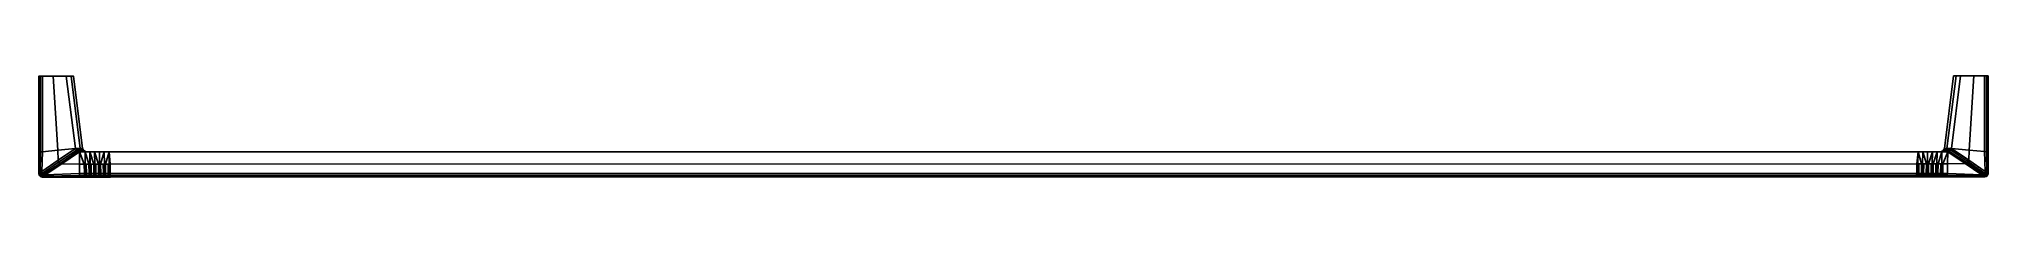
# Model space of a CAD drawing. Extents: x -281 to 281, y -29 to 0.
import ezdxf

# ---------------------------------------------------------------- set-up
doc = ezdxf.new("R2010")
doc.units = 0
doc.layers.add('METAL', color=148, linetype='CONTINUOUS')

msp = doc.modelspace()

# ---------------------------------------------------------------- meshes
at = {"layer": 'METAL'}
mesh = msp.add_polyface(dxfattribs=at)
corners = [(280.69, 0, 3.49), (275.93, 0, 3.44), (276.63, 0, 5.01), (280.69, 0, 4.08), (280.57, 0, 4.64), (280.24, 0, 4.97), (279.69, 0, 5.07), (268.86, -20.91, 3.39), (270.2, -20.91, 4.93), (272.8, 0, 4.93), (271.46, 0, 3.39), (280.69, -21.9, -3.34), (280.69, -21.9, -3.96), (280.69, 0, -3.96), (280.69, 0, -3.34), (280.69, 0, 0.88), (275.59, 0, 0.87), (280.69, 0, 0.08), (275.59, 0, 0.08), (280.69, 0, -0.73), (280.69, 0, -3.34), (275.93, 0, -3.29), (275.59, 0, -0.71), (280.69, 0, -3.96), (280.57, 0, -4.52), (280.24, 0, -4.85), (279.69, 0, -4.95), (276.63, 0, -4.89), (268.18, -20.91, 0.85), (270.78, 0, 0.85), (270.78, 0, 0.08), (268.18, -20.91, 0.08), (268.86, -20.91, -3.25), (268.18, -20.91, -0.7), (270.78, 0, -0.7), (271.46, 0, -3.25), (270.2, -20.91, -4.81), (272.8, 0, -4.81), (280.69, -21.9, -0.73), (280.69, 0, -0.73), (280.69, 0, 0.08), (280.69, -21.9, 0.08), (280.69, -21.9, 3.49), (280.69, -21.9, 0.88), (280.69, 0, 0.88), (280.69, 0, 3.49), (280.69, -21.9, 4.08), (280.69, 0, 4.08), (279.69, 0, 5.07), (276.63, 0, 5.01), (275.29, -21.39, 5.01), (279.69, -21.8, 5.07), (272.8, 0, -4.81), (276.63, 0, -4.89), (275.29, -21.39, -4.89), (270.2, -20.91, -4.81), (271.46, 0, 3.39), (272.8, 0, 4.93), (270.78, 0, 0.85), (270.78, 0, 0.08), (271.46, 0, -3.25), (270.78, 0, -0.7), (272.8, 0, -4.81), (272.8, 0, 4.93), (270.2, -20.91, 4.93), (279.69, 0, -4.95), (279.69, -21.8, -4.95), (280.24, -21.86, -4.85), (279.69, -21.8, -4.95), (279.69, 0, -4.95), (280.24, 0, -4.85), (280.24, 0, 4.97), (279.69, 0, 5.07), (279.69, -21.8, 5.07), (280.24, -21.86, 4.97), (280.57, -21.89, -4.52), (280.24, -21.86, -4.85), (280.24, 0, -4.85), (280.57, 0, -4.52), (280.69, -21.9, -3.96), (280.57, -21.89, -4.52), (280.57, 0, -4.52), (280.69, 0, -3.96), (280.57, 0, 4.64), (280.24, 0, 4.97), (280.24, -21.86, 4.97), (280.57, -21.89, 4.64), (280.69, 0, 4.08), (280.57, 0, 4.64), (280.57, -21.89, 4.64), (280.69, -21.9, 4.08), (267.51, -21.68, 0.08), (267.04, -21.9, 0.08), (267.04, -21.9, 0.85), (267.51, -21.68, 0.85), (269.92, -21.35, -4.81), (269.53, -21.68, -4.81), (268.19, -21.68, -3.25), (268.57, -21.35, -3.25), (270.2, -20.91, -4.81), (269.92, -21.35, -4.81), (268.57, -21.35, -3.25), (268.86, -20.91, -3.25), (268.57, -21.35, -3.25), (268.19, -21.68, -3.25), (267.51, -21.68, -0.7), (267.9, -21.35, -0.7), (268.86, -20.91, -3.25), (268.57, -21.35, -3.25), (267.9, -21.35, -0.7), (268.18, -20.91, -0.7), (267.9, -21.35, -0.7), (267.51, -21.68, -0.7), (267.51, -21.68, 0.08), (267.9, -21.35, 0.08), (268.18, -20.91, -0.7), (267.9, -21.35, -0.7), (267.9, -21.35, 0.08), (268.18, -20.91, 0.08), (267.9, -21.35, 0.85), (267.51, -21.68, 0.85), (268.19, -21.68, 3.39), (268.57, -21.35, 3.39), (268.18, -20.91, 0.85), (267.9, -21.35, 0.85), (268.57, -21.35, 3.39), (268.86, -20.91, 3.39), (268.57, -21.35, 3.39), (268.19, -21.68, 3.39), (269.53, -21.68, 4.93), (269.92, -21.35, 4.93), (268.86, -20.91, 3.39), (268.57, -21.35, 3.39), (269.92, -21.35, 4.93), (270.2, -20.91, 4.93), (267.51, -21.68, 0.85), (267.9, -21.35, 0.85), (267.9, -21.35, 0.85), (268.18, -20.91, 0.85)]
mesh.append_faces([[corners[k] for k in face] for face in [(0, 1, 2, 3), (4, 3, 2, 5), (6, 5, 2, 2), (7, 8, 9, 10), (11, 12, 13, 14), (15, 16, 1, 0), (17, 18, 16, 15), (19, 20, 21, 22), (20, 23, 24, 25), (20, 25, 26, 27), (20, 27, 21, 21), (28, 7, 10, 29), (30, 31, 28, 29), (32, 33, 34, 35), (36, 32, 35, 37), (38, 11, 14, 39), (40, 41, 38, 39), (42, 43, 44, 45), (46, 42, 45, 47), (48, 49, 50, 51), (52, 53, 54, 55), (19, 22, 18, 17), (34, 33, 31, 30), (44, 43, 41, 40), (1, 56, 57, 2), (16, 58, 56, 1), (59, 58, 16, 18), (60, 61, 22, 21), (62, 60, 21, 27), (63, 64, 50, 49), (65, 66, 54, 53), (61, 59, 18, 22), (67, 68, 69, 70), (71, 72, 73, 74), (75, 76, 77, 78), (79, 80, 81, 82), (83, 84, 85, 86), (87, 88, 89, 90), (91, 92, 93, 94), (95, 96, 97, 98), (99, 100, 101, 102), (103, 104, 105, 106), (107, 108, 109, 110), (111, 112, 113, 114), (115, 116, 117, 118), (119, 120, 121, 122), (123, 124, 125, 126), (127, 128, 129, 130), (131, 132, 133, 134), (114, 113, 135, 136), (118, 117, 137, 138)]])
mesh = msp.add_polyface(dxfattribs=at)
corners = [(-281, -0.05, -3.42), (-276.25, -0.05, -3.37), (-276.94, -0.05, -4.93), (-281, -0.05, -4.01), (-280.89, -0.05, -4.57), (-280.56, -0.05, -4.89), (-280, -0.05, -4.99), (-269.17, -20.95, -3.32), (-270.52, -20.95, -4.86), (-273.12, -0.05, -4.86), (-271.77, -0.05, -3.32), (-281, -21.94, 3.41), (-281, -21.94, 4.04), (-281, -0.05, 4.04), (-281, -0.05, 3.41), (-281, -0.05, -0.81), (-275.9, -0.05, -0.8), (-281, -0.05, -0.01), (-275.9, -0.05, -0.01), (-281, -0.05, 0.8), (-281, -0.05, 3.41), (-276.25, -0.05, 3.37), (-275.9, -0.05, 0.78), (-281, -0.05, 4.04), (-280.89, -0.05, 4.59), (-280.56, -0.05, 4.92), (-280, -0.05, 5.02), (-276.94, -0.05, 4.96), (-268.5, -20.95, -0.78), (-271.1, -0.05, -0.78), (-271.1, -0.05, -0.01), (-268.5, -20.95, -0.01), (-269.17, -20.95, 3.32), (-268.5, -20.95, 0.77), (-271.1, -0.05, 0.77), (-271.77, -0.05, 3.32), (-270.52, -20.95, 4.88), (-273.12, -0.05, 4.88), (-281, -21.94, 0.8), (-281, -0.05, 0.8), (-281, -0.05, -0.01), (-281, -21.94, -0.01), (-281, -21.94, -3.42), (-281, -21.94, -0.81), (-281, -0.05, -0.81), (-281, -0.05, -3.42), (-281, -21.94, -4.01), (-281, -0.05, -4.01), (-280, -0.05, -4.99), (-276.94, -0.05, -4.93), (-275.6, -21.43, -4.93), (-280, -21.85, -5), (-273.12, -0.05, 4.88), (-276.94, -0.05, 4.96), (-275.6, -21.43, 4.96), (-270.52, -20.95, 4.88), (-271.77, -0.05, -3.32), (-273.12, -0.05, -4.86), (-271.1, -0.05, -0.78), (-271.1, -0.05, -0.01), (-271.77, -0.05, 3.32), (-271.1, -0.05, 0.77), (-273.12, -0.05, 4.88), (-273.12, -0.05, -4.86), (-270.52, -20.95, -4.86), (-280, -0.05, 5.02), (-280, -21.85, 5.02), (-280.56, -0.05, -4.89), (-280, -0.05, -4.99), (-280, -21.85, -5), (-280.56, -21.9, -4.89), (-280.56, -21.9, 4.92), (-280, -21.85, 5.02), (-280, -0.05, 5.02), (-280.56, -0.05, 4.92), (-280.89, -0.05, -4.57), (-280.56, -0.05, -4.89), (-280.56, -21.9, -4.89), (-280.89, -21.93, -4.57), (-281, -0.05, -4.01), (-280.89, -0.05, -4.57), (-280.89, -21.93, -4.57), (-281, -21.94, -4.01), (-280.89, -21.93, 4.59), (-280.56, -21.9, 4.92), (-280.56, -0.05, 4.92), (-280.89, -0.05, 4.59), (-281, -21.94, 4.04), (-280.89, -21.93, 4.59), (-280.89, -0.05, 4.59), (-281, -0.05, 4.04), (-267.83, -21.72, 0.77), (-267.35, -21.94, 0.77), (-267.35, -21.94, -0.01), (-267.83, -21.72, -0.01), (-270.23, -21.39, 4.88), (-269.85, -21.72, 4.88), (-268.5, -21.72, 3.32), (-268.88, -21.39, 3.32), (-270.52, -20.95, 4.88), (-270.23, -21.39, 4.88), (-268.88, -21.39, 3.32), (-269.17, -20.95, 3.32), (-268.88, -21.39, 3.32), (-268.5, -21.72, 3.32), (-267.83, -21.72, 0.77), (-268.21, -21.39, 0.77), (-269.17, -20.95, 3.32), (-268.88, -21.39, 3.32), (-268.21, -21.39, 0.77), (-268.5, -20.95, 0.77), (-268.21, -21.39, -0.01), (-267.83, -21.72, -0.01), (-267.83, -21.72, -0.78), (-268.21, -21.39, -0.78), (-268.5, -20.95, -0.01), (-268.21, -21.39, -0.01), (-268.21, -21.39, -0.78), (-268.5, -20.95, -0.78), (-268.21, -21.39, -0.78), (-267.83, -21.72, -0.78), (-268.5, -21.72, -3.32), (-268.88, -21.39, -3.32), (-268.5, -20.95, -0.78), (-268.21, -21.39, -0.78), (-268.88, -21.39, -3.32), (-269.17, -20.95, -3.32), (-268.88, -21.39, -3.32), (-268.5, -21.72, -3.32), (-269.85, -21.72, -4.86), (-270.23, -21.39, -4.86), (-269.17, -20.95, -3.32), (-268.88, -21.39, -3.32), (-270.23, -21.39, -4.86), (-270.52, -20.95, -4.86), (-268.21, -21.39, 0.77), (-267.83, -21.72, 0.77), (-268.5, -20.95, 0.77), (-268.21, -21.39, 0.77), (-268.21, -21.39, -0.01), (-268.5, -20.95, -0.01)]
mesh.append_faces([[corners[k] for k in face] for face in [(0, 1, 2, 3), (4, 3, 2, 5), (6, 5, 2, 2), (7, 8, 9, 10), (11, 12, 13, 14), (15, 16, 1, 0), (17, 18, 16, 15), (19, 20, 21, 22), (20, 23, 24, 25), (20, 25, 26, 27), (20, 27, 21, 21), (28, 7, 10, 29), (30, 31, 28, 29), (32, 33, 34, 35), (36, 32, 35, 37), (38, 11, 14, 39), (40, 41, 38, 39), (42, 43, 44, 45), (46, 42, 45, 47), (48, 49, 50, 51), (52, 53, 54, 55), (19, 22, 18, 17), (34, 33, 31, 30), (44, 43, 41, 40), (1, 56, 57, 2), (16, 58, 56, 1), (59, 58, 16, 18), (60, 61, 22, 21), (62, 60, 21, 27), (63, 64, 50, 49), (65, 66, 54, 53), (61, 59, 18, 22), (67, 68, 69, 70), (71, 72, 73, 74), (75, 76, 77, 78), (79, 80, 81, 82), (83, 84, 85, 86), (87, 88, 89, 90), (91, 92, 93, 94), (95, 96, 97, 98), (99, 100, 101, 102), (103, 104, 105, 106), (107, 108, 109, 110), (111, 112, 113, 114), (115, 116, 117, 118), (119, 120, 121, 122), (123, 124, 125, 126), (127, 128, 129, 130), (131, 132, 133, 134), (135, 136, 112, 111), (137, 138, 139, 140)]])
mesh = msp.add_polyface(dxfattribs=at)
corners = [(-281, -28.17, 3.41), (-281, -28.17, 4.04), (-281, -21.94, 4.04), (-281, -21.94, 3.41), (-281, -28.17, 0.8), (-281, -21.94, 0.8), (-281, -21.94, -0.01), (-281, -28.17, -0.01), (-281, -28.17, -3.42), (-281, -28.17, -0.81), (-281, -21.94, -0.81), (-281, -21.94, -3.42), (-281, -28.17, -4.01), (-281, -21.94, -4.01), (-280, -21.85, -5), (-275.6, -21.43, -4.93), (-275.46, -24.32, -4.93), (-280.15, -27.61, -5), (-274.42, -25.34, 4.95), (-269.32, -25.45, 4.88), (-269.37, -21.94, 4.88), (-270.52, -20.95, 4.88), (-275.6, -21.43, 4.96), (-275.46, -24.32, 4.96), (-267.72, -21.94, 4.88), (-267.67, -25.45, 4.88), (-266.34, -21.94, 4.88), (-266.29, -25.45, 4.88), (-266.43, -21.94, -3.32), (-268.03, -21.94, -3.32), (-267.35, -21.94, -0.78), (-265.78, -21.94, -0.78), (-267.35, -21.94, -0.01), (-265.78, -21.94, -0.01), (-268.03, -21.94, 3.32), (-269.37, -21.94, 4.88), (-267.72, -21.94, 4.88), (-266.43, -21.94, 3.32), (-267.72, -21.94, -4.86), (-269.37, -21.94, -4.86), (-267.35, -21.94, 0.77), (-265.78, -21.94, 0.77), (-269.37, -21.94, -4.86), (-269.32, -25.45, -4.86), (-274.42, -25.34, -4.92), (-270.52, -20.95, -4.86), (-280, -21.85, 5.02), (-280.15, -27.61, 5.03), (-267.72, -21.94, -4.86), (-267.68, -25.46, -4.86), (-267.97, -25.45, -4.86), (-266.34, -21.94, -4.86), (-266.3, -25.46, -4.86), (-266.59, -25.45, -4.86), (-267.37, -25.45, -4.86), (-267.67, -25.45, -4.36), (-267.37, -25.45, -4.86), (-267.33, -28.17, -4.86), (-267.64, -27.82, -4.46), (-266.59, -25.45, -4.86), (-266.29, -25.45, -4.36), (-266.26, -27.82, -4.46), (-266.56, -28.17, -4.86), (-267.68, -25.46, -4.86), (-267.67, -25.45, -4.36), (-267.97, -25.45, -4.86), (-266.3, -25.46, -4.86), (-266.29, -25.45, -4.36), (-266.59, -25.45, -4.86), (-267.37, -25.45, -4.86), (-267.67, -25.45, -4.36), (-267.68, -25.46, -4.86), (-280.56, -21.9, -4.89), (-280, -21.85, -5), (-280.15, -27.61, -5), (-280.62, -27.92, -4.9), (-280.62, -27.92, 4.92), (-280.15, -27.61, 5.03), (-280, -21.85, 5.02), (-280.56, -21.9, 4.92), (-280.89, -21.93, -4.57), (-280.56, -21.9, -4.89), (-280.62, -27.92, -4.9), (-280.91, -28.11, -4.57), (-281, -21.94, -4.01), (-280.89, -21.93, -4.57), (-280.91, -28.11, -4.57), (-281, -28.17, -4.01), (-280.91, -28.11, 4.59), (-280.62, -27.92, 4.92), (-280.56, -21.9, 4.92), (-280.89, -21.93, 4.59), (-281, -28.17, 4.04), (-280.91, -28.11, 4.59), (-280.89, -21.93, 4.59), (-281, -21.94, 4.04), (-269.85, -21.72, 4.88), (-269.37, -21.94, 4.88), (-268.03, -21.94, 3.32), (-268.5, -21.72, 3.32), (-268.5, -21.72, 3.32), (-268.03, -21.94, 3.32), (-267.35, -21.94, 0.77), (-267.83, -21.72, 0.77), (-267.83, -21.72, -0.01), (-267.35, -21.94, -0.01), (-267.35, -21.94, -0.78), (-267.83, -21.72, -0.78), (-267.83, -21.72, -0.78), (-267.35, -21.94, -0.78), (-268.03, -21.94, -3.32), (-268.5, -21.72, -3.32), (-268.5, -21.72, -3.32), (-268.03, -21.94, -3.32), (-269.37, -21.94, -4.86), (-269.85, -21.72, -4.86), (-274.98, -25.22, 4.95), (-269.37, -21.94, 4.88), (-269.85, -21.72, 4.88), (-269.85, -21.72, -4.86), (-269.37, -21.94, -4.86), (-274.98, -25.22, -4.93), (-275.33, -24.88, -4.93), (-279.73, -28.48, -4.99), (-280.05, -28.16, -5), (-275.33, -24.88, 4.96), (-270.23, -21.39, 4.88), (-270.52, -20.95, 4.88), (-270.23, -21.39, -4.86), (-280.05, -28.16, 5.02), (-279.73, -28.48, 5.02)]
mesh.append_faces([[corners[k] for k in face] for face in [(0, 1, 2, 3), (4, 0, 3, 5), (6, 7, 4, 5), (8, 9, 10, 11), (12, 8, 11, 13), (14, 15, 16, 17), (18, 19, 20, 20), (21, 22, 23, 23), (24, 20, 19, 25), (26, 24, 25, 27), (28, 29, 30, 31), (30, 32, 33, 31), (34, 35, 36, 37), (38, 39, 29, 28), (40, 34, 37, 41), (10, 9, 7, 6), (40, 41, 33, 32), (42, 43, 44, 44), (15, 45, 16, 16), (46, 47, 23, 22), (42, 48, 49, 50), (43, 42, 50, 50), (48, 51, 52, 53), (48, 53, 54, 49), (55, 56, 57, 58), (59, 60, 61, 62), (63, 64, 65, 65), (66, 67, 68, 68), (69, 70, 71, 71), (72, 73, 74, 75), (76, 77, 78, 79), (80, 81, 82, 83), (84, 85, 86, 87), (88, 89, 90, 91), (92, 93, 94, 95), (96, 97, 98, 99), (100, 101, 102, 103), (104, 105, 106, 107), (108, 109, 110, 111), (112, 113, 114, 115), (116, 18, 117, 118), (119, 120, 44, 121), (122, 121, 123, 124), (16, 122, 124, 17), (125, 116, 118, 126), (23, 125, 126, 127), (128, 119, 121, 122), (45, 128, 122, 16), (129, 130, 116, 125), (47, 129, 125, 23)]])
mesh = msp.add_polyface(dxfattribs=at)
corners = [(-264.88, -28.17, 4.88), (-263.5, -28.17, 4.88), (-263.54, -25.45, 4.88), (-264.91, -25.45, 4.88), (-263.58, -21.94, 4.88), (-262.42, -21.94, 3.32), (-263.75, -21.94, 3.32), (-264.96, -21.94, 4.88), (-264.58, -28.17, -4.86), (-264.61, -25.45, -4.86), (-263.84, -25.45, -4.86), (-263.8, -28.17, -4.86), (-263.58, -21.94, -4.86), (-264.96, -21.94, -4.86), (-263.75, -21.94, -3.32), (-262.42, -21.94, -3.32), (-264.96, -21.94, 4.88), (-266.34, -21.94, 4.88), (-266.29, -25.45, 4.88), (-265.09, -21.94, -3.32), (-266.43, -21.94, -3.32), (-265.78, -21.94, -0.78), (-264.47, -21.94, -0.78), (-263.15, -21.94, -0.78), (-265.78, -21.94, -0.01), (-264.47, -21.94, -0.01), (-263.15, -21.94, -0.01), (-266.43, -21.94, 3.32), (-267.72, -21.94, 4.88), (-266.34, -21.94, 4.88), (-265.09, -21.94, 3.32), (-265.96, -28.17, -4.86), (-265.99, -25.45, -4.86), (-265.21, -25.45, -4.86), (-265.18, -28.17, -4.86), (-263.58, -21.94, -4.86), (-262.2, -21.94, -4.86), (-263.24, -25.45, -4.86), (-263.54, -25.46, -4.86), (-266.34, -21.94, -4.86), (-267.72, -21.94, -4.86), (-265.78, -21.94, 0.77), (-264.47, -21.94, 0.77), (-263.15, -21.94, 0.77), (-263.58, -21.94, 4.88), (-264.96, -21.94, -4.86), (-264.92, -25.46, -4.86), (-266.26, -28.17, 4.88), (-266.34, -21.94, -4.86), (-266.3, -25.46, -4.86), (-264.91, -25.45, -4.36), (-264.61, -25.45, -4.86), (-264.58, -28.17, -4.86), (-264.88, -27.82, -4.46), (-263.84, -25.45, -4.86), (-263.54, -25.45, -4.36), (-263.5, -27.82, -4.46), (-263.8, -28.17, -4.86), (-266.29, -25.45, -4.36), (-265.99, -25.45, -4.86), (-265.96, -28.17, -4.86), (-266.26, -27.82, -4.46), (-265.21, -25.45, -4.86), (-264.91, -25.45, -4.36), (-264.88, -27.82, -4.46), (-265.18, -28.17, -4.86), (-263.24, -25.45, -4.86), (-263.54, -25.45, -4.36), (-263.54, -25.46, -4.86), (-263.54, -25.46, -4.86), (-263.54, -25.45, -4.36), (-263.84, -25.45, -4.86), (-264.61, -25.45, -4.86), (-264.91, -25.45, -4.36), (-264.92, -25.46, -4.86), (-264.92, -25.46, -4.86), (-264.91, -25.45, -4.36), (-265.21, -25.45, -4.86), (-265.99, -25.45, -4.86), (-266.29, -25.45, -4.36), (-266.3, -25.46, -4.86), (-263.54, -25.45, -4.36), (-263.24, -25.45, -4.86), (-263.2, -28.17, -4.86), (-263.5, -27.82, -4.46), (-264.87, -28.73, 4.77), (-264.88, -28.17, 4.88), (-266.26, -28.17, 4.88), (-266.25, -28.73, 4.77), (-263.49, -28.73, 4.77), (-263.5, -28.17, 4.88), (-264.88, -28.17, 4.88), (-264.87, -28.73, 4.77), (-264.57, -28.73, -4.75), (-264.58, -28.17, -4.86), (-263.8, -28.17, -4.86), (-263.79, -28.73, -4.75), (-265.95, -28.73, -4.75), (-265.96, -28.17, -4.86), (-265.18, -28.17, -4.86), (-265.17, -28.73, -4.75), (-263.49, -28.36, -4.37), (-263.5, -27.82, -4.46), (-263.2, -28.17, -4.86), (-263.19, -28.73, -4.75), (-263.79, -28.73, -4.75), (-263.8, -28.17, -4.86), (-263.5, -27.82, -4.46), (-263.49, -28.36, -4.37), (-264.87, -28.36, -4.37), (-264.88, -27.82, -4.46), (-264.58, -28.17, -4.86), (-264.57, -28.73, -4.75), (-265.17, -28.73, -4.75), (-265.18, -28.17, -4.86), (-264.88, -27.82, -4.46), (-264.87, -28.36, -4.37), (-266.25, -28.36, -4.37), (-266.26, -27.82, -4.46), (-265.96, -28.17, -4.86), (-265.95, -28.73, -4.75), (-264.57, -29.06, -4.41), (-264.57, -28.73, -4.75), (-263.79, -28.73, -4.75), (-263.79, -29.06, -4.41), (-263.49, -28.65, -4.06), (-263.49, -28.36, -4.37), (-263.19, -28.73, -4.75), (-263.19, -29.06, -4.41), (-263.79, -29.06, -4.41), (-263.79, -28.73, -4.75), (-263.49, -28.36, -4.37), (-263.49, -28.65, -4.06), (-264.87, -28.65, -4.06), (-264.87, -28.36, -4.37), (-264.57, -28.73, -4.75), (-264.57, -29.06, -4.41), (-265.17, -29.06, -4.41), (-265.17, -28.73, -4.75), (-264.87, -28.36, -4.37), (-264.87, -28.65, -4.06), (-266.24, -28.65, -4.06), (-266.25, -28.36, -4.37), (-265.95, -28.73, -4.75), (-265.94, -29.06, -4.41)]
mesh.append_faces([[corners[k] for k in face] for face in [(0, 1, 2, 3), (4, 5, 6, 7), (8, 9, 10, 11), (12, 13, 14, 15), (16, 17, 18, 3), (19, 20, 21, 22), (14, 19, 22, 23), (21, 24, 25, 22), (22, 25, 26, 23), (27, 28, 29, 30), (30, 29, 7, 6), (31, 32, 33, 34), (35, 36, 37, 38), (39, 40, 20, 19), (13, 39, 19, 14), (41, 27, 30, 42), (42, 30, 6, 43), (41, 42, 25, 24), (42, 43, 26, 25), (44, 16, 3, 2), (45, 35, 38, 10), (45, 10, 9, 46), (47, 0, 3, 18), (48, 45, 46, 33), (48, 33, 32, 49), (50, 51, 52, 53), (54, 55, 56, 57), (58, 59, 60, 61), (62, 63, 64, 65), (66, 67, 68, 68), (69, 70, 71, 71), (72, 73, 74, 74), (75, 76, 77, 77), (78, 79, 80, 80), (81, 82, 83, 84), (85, 86, 87, 88), (89, 90, 91, 92), (93, 94, 95, 96), (97, 98, 99, 100), (101, 102, 103, 104), (105, 106, 107, 108), (109, 110, 111, 112), (113, 114, 115, 116), (117, 118, 119, 120), (121, 122, 123, 124), (125, 126, 127, 128), (129, 130, 131, 132), (133, 134, 135, 136), (137, 138, 139, 140), (141, 142, 143, 144)]])
mesh = msp.add_polyface(dxfattribs=at)
corners = [(-263.15, -21.94, -0.78), (-261.84, -21.94, -0.78), (-262.42, -21.94, -3.32), (-263.75, -21.94, -3.32), (-261.84, -21.94, 0.77), (-261.84, -21.94, -0.01), (-263.15, -21.94, -0.01), (-263.15, -21.94, 0.77), (-263.75, -21.94, 3.32), (-262.42, -21.94, 3.32), (-262.12, -28.17, 4.88), (-260.75, -28.17, 4.88), (-260.78, -25.45, 4.88), (-262.16, -25.45, 4.88), (-263.5, -28.17, 4.88), (-263.54, -25.45, 4.88), (-262.11, -29.17, 3.32), (-262.11, -29.17, 3.88), (-263.49, -29.17, 3.88), (-263.49, -29.17, 3.32), (-262.11, -29.17, 0.77), (-263.49, -29.17, 0.77), (-260.53, -21.94, -0.78), (-261.08, -21.94, -3.32), (-262.2, -21.94, 4.88), (-261.08, -21.94, 3.32), (-263.58, -21.94, 4.88), (-262.2, -21.94, -4.86), (-260.82, -21.94, -4.86), (-261.86, -25.45, -4.86), (-262.16, -25.46, -4.86), (-262.46, -25.45, -4.86), (-263.24, -25.45, -4.86), (-262.2, -21.94, -4.86), (-263.58, -21.94, -4.86), (-262.41, -29.17, -0.78), (-262.41, -29.17, -0.01), (-263.19, -29.17, -0.01), (-263.19, -29.17, -0.78), (-262.41, -29.17, -3.32), (-263.19, -29.17, -3.32), (-262.41, -29.17, -3.86), (-263.19, -29.17, -3.86), (-260.53, -21.94, 0.77), (-262.11, -29.17, -0.01), (-261.81, -29.17, -0.01), (-263.49, -29.17, -0.01), (-260.82, -21.94, 4.88), (-262.2, -21.94, 4.88), (-263.58, -21.94, 4.88), (-261.82, -28.17, -4.86), (-261.08, -25.45, -4.86), (-261.05, -28.17, -4.86), (-263.2, -28.17, -4.86), (-262.42, -28.17, -4.86), (-261.86, -25.45, -4.86), (-262.16, -25.45, -4.36), (-262.16, -25.46, -4.86), (-262.16, -25.46, -4.86), (-262.16, -25.45, -4.36), (-262.46, -25.45, -4.86), (-261.81, -29.17, -0.01), (-262.11, -28.67, -0.01), (-262.11, -28.67, -0.78), (-261.81, -29.17, -0.78), (-262.11, -28.67, -0.01), (-262.41, -29.17, -0.01), (-262.41, -29.17, -0.78), (-262.11, -28.67, -0.78), (-262.11, -28.67, -3.32), (-261.81, -29.17, -3.32), (-262.41, -29.17, -3.32), (-262.11, -28.67, -3.32), (-261.81, -29.17, -3.32), (-262.11, -28.67, -3.32), (-262.11, -28.7, -3.51), (-261.81, -29.17, -3.86), (-262.11, -28.67, -3.32), (-262.41, -29.17, -3.32), (-262.41, -29.17, -3.86), (-262.11, -28.7, -3.51), (-262.11, -29.17, -0.01), (-262.11, -28.67, -0.01), (-261.81, -29.17, -0.01), (-262.41, -29.17, -0.01), (-262.11, -28.67, -0.01), (-262.11, -29.17, -0.01), (-262.16, -25.45, -4.36), (-261.86, -25.45, -4.86), (-261.82, -28.17, -4.86), (-262.12, -27.82, -4.46), (-262.12, -27.82, -4.46), (-262.42, -28.17, -4.86), (-262.46, -25.45, -4.86), (-262.16, -25.45, -4.36), (-262.12, -28.73, 4.77), (-262.12, -28.17, 4.88), (-263.5, -28.17, 4.88), (-263.49, -28.73, 4.77), (-260.74, -28.73, 4.77), (-260.75, -28.17, 4.88), (-262.12, -28.17, 4.88), (-262.12, -28.73, 4.77), (-261.82, -28.73, -4.75), (-261.82, -28.17, -4.86), (-261.05, -28.17, -4.86), (-261.04, -28.73, -4.75), (-263.19, -28.73, -4.75), (-263.2, -28.17, -4.86), (-262.42, -28.17, -4.86), (-262.42, -28.73, -4.75), (-262.12, -28.36, -4.37), (-262.12, -27.82, -4.46), (-261.82, -28.17, -4.86), (-261.82, -28.73, -4.75), (-262.42, -28.73, -4.75), (-262.42, -28.17, -4.86), (-262.12, -27.82, -4.46), (-262.12, -28.36, -4.37), (-262.11, -29.06, 4.44), (-262.12, -28.73, 4.77), (-263.49, -28.73, 4.77), (-263.49, -29.06, 4.44), (-262.11, -29.17, 3.88), (-262.11, -29.06, 4.44), (-263.49, -29.06, 4.44), (-263.49, -29.17, 3.88), (-263.19, -29.06, -4.41), (-263.19, -28.73, -4.75), (-262.42, -28.73, -4.75), (-262.41, -29.06, -4.41), (-263.19, -29.17, -3.86), (-263.19, -29.06, -4.41), (-262.41, -29.06, -4.41), (-262.41, -29.17, -3.86), (-262.11, -28.65, -4.06), (-262.12, -28.36, -4.37), (-261.82, -28.73, -4.75), (-261.81, -29.06, -4.41), (-262.11, -28.7, -3.51), (-262.11, -28.65, -4.06), (-261.81, -29.06, -4.41), (-261.81, -29.17, -3.86), (-262.41, -29.06, -4.41), (-262.42, -28.73, -4.75), (-262.12, -28.36, -4.37), (-262.11, -28.65, -4.06), (-262.41, -29.17, -3.86), (-262.41, -29.06, -4.41), (-262.11, -28.65, -4.06), (-262.11, -28.7, -3.51)]
mesh.append_faces([[corners[k] for k in face] for face in [(0, 1, 2, 3), (4, 5, 6, 7), (7, 8, 9, 4), (10, 11, 12, 13), (14, 10, 13, 15), (16, 17, 18, 19), (20, 16, 19, 21), (1, 22, 23, 2), (24, 25, 9, 26), (27, 28, 29, 30), (27, 30, 31, 32), (2, 23, 33, 34), (35, 36, 37, 38), (39, 35, 38, 40), (41, 39, 40, 42), (25, 43, 4, 9), (1, 0, 6, 5), (20, 44, 45, 45), (20, 21, 46, 37), (20, 37, 36, 44), (47, 48, 13, 12), (48, 49, 15, 13), (50, 29, 51, 52), (53, 32, 31, 54), (55, 56, 57, 57), (58, 59, 60, 60), (61, 62, 63, 64), (65, 66, 67, 68), (64, 63, 69, 70), (68, 67, 71, 72), (73, 74, 75, 76), (77, 78, 79, 80), (81, 82, 83, 83), (84, 85, 86, 86), (87, 88, 89, 90), (91, 92, 93, 94), (95, 96, 97, 98), (99, 100, 101, 102), (103, 104, 105, 106), (107, 108, 109, 110), (111, 112, 113, 114), (115, 116, 117, 118), (119, 120, 121, 122), (123, 124, 125, 126), (127, 128, 129, 130), (131, 132, 133, 134), (135, 136, 137, 138), (139, 140, 141, 142), (143, 144, 145, 146), (147, 148, 149, 150)]])
mesh = msp.add_polyface(dxfattribs=at)
corners = [(260.13, -28.13, 4.93), (260.16, -25.4, 4.93), (-260.78, -25.45, 4.88), (-260.75, -28.17, 4.88), (260.12, -29.13, 3.39), (260.12, -29.13, 3.93), (-260.73, -29.17, 3.88), (-260.73, -29.17, 3.32), (-260.73, -29.17, 3.32), (-260.73, -29.17, 3.88), (-262.11, -29.17, 3.88), (-262.11, -29.17, 3.32), (260.12, -29.13, 0.85), (260.12, -29.13, 3.39), (-260.73, -29.17, 0.77), (-260.73, -29.17, 0.77), (-262.11, -29.17, 0.77), (-260.53, -21.94, -0.78), (-259.21, -21.94, -0.78), (-259.75, -21.94, -3.32), (-261.08, -21.94, -3.32), (258.9, -21.9, 0.85), (258.9, -21.9, 0.08), (-259.21, -21.94, -0.01), (-259.21, -21.94, 0.77), (-259.21, -21.94, 0.77), (-259.21, -21.94, -0.01), (-260.53, -21.94, -0.01), (-260.53, -21.94, 0.77), (-261.84, -21.94, -0.01), (-261.84, -21.94, 0.77), (-260.82, -21.94, 4.88), (-259.75, -21.94, 3.32), (-261.08, -21.94, 3.32), (-262.2, -21.94, 4.88), (-260.82, -21.94, -4.86), (-260.48, -25.45, -4.86), (-260.78, -25.46, -4.86), (-261.08, -25.45, -4.86), (-261.86, -25.45, -4.86), (-260.82, -21.94, -4.86), (-262.2, -21.94, -4.86), (-260.43, -29.17, -0.78), (260.42, -29.13, -0.7), (-260.43, -29.17, -0.01), (-261.03, -29.17, -0.78), (-261.03, -29.17, -0.01), (-261.81, -29.17, -0.01), (-261.81, -29.17, -0.78), (-261.03, -29.17, -3.32), (-261.81, -29.17, -3.32), (-261.03, -29.17, -3.86), (-261.81, -29.17, -3.86), (259.43, -21.9, 3.39), (258.9, -21.9, 0.85), (-259.21, -21.94, 0.77), (-259.75, -21.94, 3.32), (-261.84, -21.94, -0.78), (-260.73, -29.17, 0), (-260.48, -25.45, -4.86), (-260.78, -25.45, -4.36), (-260.78, -25.46, -4.86), (-260.78, -25.46, -4.86), (-260.78, -25.45, -4.36), (-261.08, -25.45, -4.86), (-260.73, -28.67, -0.78), (-260.43, -29.17, -0.78), (-260.43, -29.17, -0.01), (-260.73, -28.67, -0.01), (-260.73, -28.67, -0.01), (-261.03, -29.17, -0.01), (-261.03, -29.17, -0.78), (-260.73, -28.67, -0.78), (-260.73, -28.67, -3.32), (-260.43, -29.17, -3.32), (-261.03, -29.17, -3.32), (-260.73, -28.67, -3.32), (-260.73, -28.7, -3.51), (-260.43, -29.17, -3.86), (-260.43, -29.17, -3.32), (-260.73, -28.67, -3.32), (-260.73, -28.67, -3.32), (-261.03, -29.17, -3.32), (-261.03, -29.17, -3.86), (-260.73, -28.7, -3.51), (-260.73, -29.17, 0), (-260.73, -28.67, -0.01), (-260.43, -29.17, -0.01), (-261.03, -29.17, -0.01), (-260.73, -28.67, -0.01), (-260.73, -29.17, 0), (-260.78, -25.45, -4.36), (-260.48, -25.45, -4.86), (-260.45, -28.17, -4.86), (-260.75, -27.82, -4.46), (-260.75, -27.82, -4.46), (-261.05, -28.17, -4.86), (-261.08, -25.45, -4.86), (-260.78, -25.45, -4.36), (-259.21, -21.94, -0.78), (258.9, -21.9, -0.7), (-260.73, -29.17, 0.77), (-260.73, -29.17, 0), (-260.43, -29.17, -0.01), (260.12, -29.13, 0.08), (-260.82, -21.94, 4.88), (-260.78, -25.45, 4.88), (260.16, -25.4, 4.93), (260.51, -21.9, 4.93), (260.12, -28.68, 4.82), (260.13, -28.13, 4.93), (-260.75, -28.17, 4.88), (-260.74, -28.73, 4.77), (-260.74, -28.36, -4.37), (-260.75, -27.82, -4.46), (-260.45, -28.17, -4.86), (-260.44, -28.73, -4.75), (-261.04, -28.73, -4.75), (-261.05, -28.17, -4.86), (-260.75, -27.82, -4.46), (-260.74, -28.36, -4.37), (-260.74, -29.06, 4.44), (-260.74, -28.73, 4.77), (-262.12, -28.73, 4.77), (-262.11, -29.06, 4.44), (-260.73, -29.17, 3.88), (-260.74, -29.06, 4.44), (-262.11, -29.06, 4.44), (-262.11, -29.17, 3.88), (260.12, -29.02, 4.49), (260.12, -28.68, 4.82), (-260.74, -28.73, 4.77), (-260.74, -29.06, 4.44), (260.12, -29.13, 3.93), (260.12, -29.02, 4.49), (-260.74, -29.06, 4.44), (-260.73, -29.17, 3.88), (-261.81, -29.06, -4.41), (-261.82, -28.73, -4.75), (-261.04, -28.73, -4.75), (-261.04, -29.06, -4.41), (-261.81, -29.17, -3.86), (-261.81, -29.06, -4.41), (-261.04, -29.06, -4.41), (-261.03, -29.17, -3.86), (-260.74, -28.65, -4.06), (-260.74, -28.36, -4.37), (-260.44, -28.73, -4.75), (-260.44, -29.06, -4.41), (-260.73, -28.7, -3.51), (-260.74, -28.65, -4.06), (-260.44, -29.06, -4.41), (-260.43, -29.17, -3.86), (-261.04, -29.06, -4.41), (-261.04, -28.73, -4.75), (-260.74, -28.36, -4.37), (-260.74, -28.65, -4.06), (-261.03, -29.17, -3.86), (-261.04, -29.06, -4.41), (-260.74, -28.65, -4.06), (-260.73, -28.7, -3.51)]
mesh.append_faces([[corners[k] for k in face] for face in [(0, 1, 2, 3), (4, 5, 6, 7), (8, 9, 10, 11), (12, 13, 7, 14), (15, 8, 11, 16), (17, 18, 19, 20), (21, 22, 23, 24), (25, 26, 27, 28), (28, 27, 29, 30), (31, 32, 33, 34), (35, 36, 37, 37), (35, 37, 38, 39), (20, 19, 40, 41), (42, 43, 44, 44), (45, 46, 47, 48), (49, 45, 48, 50), (51, 49, 50, 52), (53, 54, 55, 56), (32, 25, 28, 33), (18, 17, 27, 26), (17, 57, 29, 27), (58, 15, 16, 47), (58, 47, 46, 46), (59, 60, 61, 61), (62, 63, 64, 64), (65, 66, 67, 68), (69, 70, 71, 72), (73, 74, 66, 65), (72, 71, 75, 76), (77, 78, 79, 80), (81, 82, 83, 84), (85, 86, 87, 87), (88, 89, 90, 90), (91, 92, 93, 94), (95, 96, 97, 98), (99, 23, 22, 100), (101, 102, 103, 104), (105, 106, 107, 108), (109, 110, 111, 112), (113, 114, 115, 116), (117, 118, 119, 120), (121, 122, 123, 124), (125, 126, 127, 128), (129, 130, 131, 132), (133, 134, 135, 136), (137, 138, 139, 140), (141, 142, 143, 144), (145, 146, 147, 148), (149, 150, 151, 152), (153, 154, 155, 156), (157, 158, 159, 160)]])
mesh = msp.add_polyface(dxfattribs=at)
corners = [(-259.21, -21.94, -0.78), (258.9, -21.9, -0.7), (259.43, -21.9, -3.25), (-259.75, -21.94, -3.32), (260.51, -21.9, 4.93), (259.43, -21.9, 3.39), (-259.75, -21.94, 3.32), (-260.82, -21.94, 4.88), (-260.82, -21.94, -4.86), (260.51, -21.9, -4.81), (260.46, -25.4, -4.81), (-260.48, -25.45, -4.86), (-259.75, -21.94, -3.32), (259.43, -21.9, -3.25), (260.51, -21.9, -4.81), (-260.82, -21.94, -4.86), (260.42, -29.13, -0.7), (260.42, -29.13, 0.07), (260.12, -29.13, 0.08), (-260.43, -29.17, -0.01), (260.42, -29.13, -3.25), (260.42, -29.13, -0.7), (-260.43, -29.17, -0.78), (-260.43, -29.17, -3.32), (260.42, -29.13, -3.81), (-260.43, -29.17, -3.32), (-260.43, -29.17, -3.86), (-260.73, -29.17, 0.77), (260.12, -29.13, 0.08), (260.12, -29.13, 0.85), (260.16, -25.4, 4.93), (260.47, -25.42, 4.93), (260.51, -21.9, 4.93), (-260.45, -28.17, -4.86), (-260.48, -25.45, -4.86), (260.46, -25.4, -4.81), (260.43, -28.13, -4.81), (260.42, -29.13, -3.25), (260.42, -29.13, -3.81), (261.8, -29.13, -3.81), (261.8, -29.13, -3.25), (260.42, -29.13, -0.7), (261.8, -29.13, -0.7), (260.21, -21.9, 0.85), (258.9, -21.9, 0.85), (259.43, -21.9, 3.39), (260.77, -21.9, 3.39), (258.9, -21.9, -0.7), (258.9, -21.9, 0.08), (260.21, -21.9, 0.08), (260.21, -21.9, -0.7), (261.52, -21.9, 0.08), (261.52, -21.9, -0.7), (260.51, -21.9, -4.81), (259.43, -21.9, -3.25), (260.77, -21.9, -3.25), (261.89, -21.9, -4.81), (260.76, -25.4, 4.93), (261.54, -25.4, 4.93), (260.51, -21.9, 4.93), (261.89, -21.9, 4.93), (260.72, -29.13, 0.85), (260.72, -29.13, 0.08), (261.5, -29.13, 0.08), (261.5, -29.13, 0.85), (260.72, -29.13, 3.39), (261.5, -29.13, 3.39), (260.72, -29.13, 3.93), (261.5, -29.13, 3.93), (261.52, -21.9, 0.85), (260.42, -29.13, 0.07), (260.16, -25.4, 4.93), (260.46, -25.4, 4.43), (260.47, -25.42, 4.93), (260.47, -25.42, 4.93), (260.46, -25.4, 4.43), (260.76, -25.4, 4.93), (260.42, -28.63, 0.85), (260.12, -29.13, 0.85), (260.12, -29.13, 0.08), (260.42, -28.63, 0.08), (260.42, -28.63, 0.08), (260.72, -29.13, 0.08), (260.72, -29.13, 0.85), (260.42, -28.63, 0.85), (260.42, -28.63, 3.39), (260.12, -29.13, 3.39), (260.72, -29.13, 3.39), (260.42, -28.63, 3.39), (260.42, -28.65, 3.58), (260.12, -29.13, 3.93), (260.12, -29.13, 3.39), (260.42, -28.63, 3.39), (260.42, -28.63, 3.39), (260.72, -29.13, 3.39), (260.72, -29.13, 3.93), (260.42, -28.65, 3.58), (260.42, -29.13, 0.07), (260.42, -28.63, 0.08), (260.12, -29.13, 0.08), (260.72, -29.13, 0.08), (260.42, -28.63, 0.08), (260.42, -29.13, 0.07), (260.46, -25.4, 4.43), (260.16, -25.4, 4.93), (260.13, -28.13, 4.93), (260.43, -27.77, 4.53), (260.43, -27.77, 4.53), (260.73, -28.13, 4.93), (260.76, -25.4, 4.93), (260.46, -25.4, 4.43), (-260.44, -28.73, -4.75), (-260.45, -28.17, -4.86), (260.43, -28.13, -4.81), (260.42, -28.68, -4.7), (260.43, -28.32, 4.45), (260.43, -27.77, 4.53), (260.13, -28.13, 4.93), (260.12, -28.68, 4.82), (260.72, -28.68, 4.82), (260.73, -28.13, 4.93), (260.43, -27.77, 4.53), (260.43, -28.32, 4.45), (-260.44, -29.06, -4.41), (-260.44, -28.73, -4.75), (260.42, -28.68, -4.7), (260.42, -29.02, -4.37), (-260.43, -29.17, -3.86), (-260.44, -29.06, -4.41), (260.42, -29.02, -4.37), (260.42, -29.13, -3.81), (260.42, -29.02, -4.37), (260.42, -28.68, -4.7), (261.8, -28.68, -4.7), (261.8, -29.02, -4.37), (260.42, -29.13, -3.81), (260.42, -29.02, -4.37), (261.8, -29.02, -4.37), (261.8, -29.13, -3.81), (261.5, -29.13, 3.93), (261.5, -29.02, 4.49), (260.72, -29.02, 4.49), (260.72, -29.13, 3.93), (260.42, -28.61, 4.13), (260.43, -28.32, 4.45), (260.12, -28.68, 4.82), (260.12, -29.02, 4.49), (260.42, -28.65, 3.58), (260.42, -28.61, 4.13), (260.12, -29.02, 4.49), (260.12, -29.13, 3.93), (260.72, -29.02, 4.49), (260.72, -28.68, 4.82), (260.43, -28.32, 4.45), (260.42, -28.61, 4.13), (260.72, -29.13, 3.93), (260.72, -29.02, 4.49), (260.42, -28.61, 4.13), (260.42, -28.65, 3.58)]
mesh.append_faces([[corners[k] for k in face] for face in [(0, 1, 2, 3), (4, 5, 6, 7), (8, 9, 10, 11), (12, 13, 14, 15), (16, 17, 18, 19), (20, 21, 22, 23), (24, 20, 25, 26), (27, 28, 29, 29), (30, 31, 32, 32), (33, 34, 35, 36), (37, 38, 39, 40), (41, 37, 40, 42), (43, 44, 45, 46), (47, 48, 49, 50), (50, 49, 51, 52), (53, 54, 55, 56), (32, 31, 57, 58), (46, 45, 59, 60), (61, 62, 63, 64), (65, 61, 64, 66), (67, 65, 66, 68), (54, 47, 50, 55), (44, 43, 49, 48), (43, 69, 51, 49), (70, 41, 42, 63), (70, 63, 62, 62), (71, 72, 73, 73), (74, 75, 76, 76), (77, 78, 79, 80), (81, 82, 83, 84), (85, 86, 78, 77), (84, 83, 87, 88), (89, 90, 91, 92), (93, 94, 95, 96), (97, 98, 99, 99), (100, 101, 102, 102), (103, 104, 105, 106), (107, 108, 109, 110), (111, 112, 113, 114), (115, 116, 117, 118), (119, 120, 121, 122), (123, 124, 125, 126), (127, 128, 129, 130), (131, 132, 133, 134), (135, 136, 137, 138), (139, 140, 141, 142), (143, 144, 145, 146), (147, 148, 149, 150), (151, 152, 153, 154), (155, 156, 157, 158)]])
mesh = msp.add_polyface(dxfattribs=at)
corners = [(262.84, -21.9, 0.85), (261.52, -21.9, 0.85), (262.1, -21.9, 3.39), (263.44, -21.9, 3.39), (261.52, -21.9, -0.7), (261.52, -21.9, 0.08), (262.84, -21.9, 0.08), (262.84, -21.9, -0.7), (263.44, -21.9, -3.25), (262.1, -21.9, -3.25), (261.81, -28.13, -4.81), (260.43, -28.13, -4.81), (260.46, -25.4, -4.81), (261.84, -25.4, -4.81), (263.19, -28.13, -4.81), (263.22, -25.4, -4.81), (261.8, -29.13, -3.25), (261.8, -29.13, -3.81), (263.17, -29.13, -3.81), (263.17, -29.13, -3.25), (261.8, -29.13, -0.7), (263.17, -29.13, -0.7), (260.21, -21.9, 0.85), (260.77, -21.9, 3.39), (261.89, -21.9, -4.81), (260.77, -21.9, -3.25), (263.27, -21.9, -4.81), (261.89, -21.9, 4.93), (260.51, -21.9, 4.93), (261.54, -25.4, 4.93), (261.85, -25.42, 4.93), (262.14, -25.4, 4.93), (262.92, -25.4, 4.93), (261.89, -21.9, 4.93), (263.27, -21.9, 4.93), (262.1, -29.13, 0.85), (262.1, -29.13, 0.08), (262.87, -29.13, 0.08), (262.87, -29.13, 0.85), (262.1, -29.13, 3.39), (262.87, -29.13, 3.39), (262.1, -29.13, 3.93), (262.87, -29.13, 3.93), (260.21, -21.9, -0.7), (261.8, -29.13, 0.08), (261.5, -29.13, 0.08), (260.51, -21.9, -4.81), (261.89, -21.9, -4.81), (263.27, -21.9, -4.81), (261.51, -28.13, 4.93), (260.76, -25.4, 4.93), (260.73, -28.13, 4.93), (262.89, -28.13, 4.93), (262.11, -28.13, 4.93), (261.54, -25.4, 4.93), (261.84, -25.4, 4.43), (261.85, -25.42, 4.93), (261.85, -25.42, 4.93), (261.84, -25.4, 4.43), (262.14, -25.4, 4.93), (261.5, -29.13, 0.08), (261.8, -28.63, 0.08), (261.8, -28.63, 0.85), (261.5, -29.13, 0.85), (261.8, -28.63, 0.08), (262.1, -29.13, 0.08), (262.1, -29.13, 0.85), (261.8, -28.63, 0.85), (261.8, -28.63, 3.39), (261.5, -29.13, 3.39), (262.1, -29.13, 3.39), (261.8, -28.63, 3.39), (261.5, -29.13, 3.39), (261.8, -28.63, 3.39), (261.8, -28.65, 3.58), (261.5, -29.13, 3.93), (261.8, -28.63, 3.39), (262.1, -29.13, 3.39), (262.1, -29.13, 3.93), (261.8, -28.65, 3.58), (261.8, -29.13, 0.08), (261.8, -28.63, 0.08), (261.5, -29.13, 0.08), (262.1, -29.13, 0.08), (261.8, -28.63, 0.08), (261.8, -29.13, 0.08), (261.84, -25.4, 4.43), (261.54, -25.4, 4.93), (261.51, -28.13, 4.93), (261.81, -27.77, 4.53), (261.81, -27.77, 4.53), (262.11, -28.13, 4.93), (262.14, -25.4, 4.93), (261.84, -25.4, 4.43), (260.42, -28.68, -4.7), (260.43, -28.13, -4.81), (261.81, -28.13, -4.81), (261.8, -28.68, -4.7), (261.8, -28.68, -4.7), (261.81, -28.13, -4.81), (263.19, -28.13, -4.81), (263.18, -28.68, -4.7), (261.5, -28.68, 4.82), (261.51, -28.13, 4.93), (260.73, -28.13, 4.93), (260.72, -28.68, 4.82), (262.88, -28.68, 4.82), (262.89, -28.13, 4.93), (262.11, -28.13, 4.93), (262.1, -28.68, 4.82), (261.8, -28.32, 4.45), (261.81, -27.77, 4.53), (261.51, -28.13, 4.93), (261.5, -28.68, 4.82), (262.1, -28.68, 4.82), (262.11, -28.13, 4.93), (261.81, -27.77, 4.53), (261.8, -28.32, 4.45), (261.8, -29.02, -4.37), (261.8, -28.68, -4.7), (263.18, -28.68, -4.7), (263.18, -29.02, -4.37), (261.8, -29.13, -3.81), (261.8, -29.02, -4.37), (263.18, -29.02, -4.37), (263.17, -29.13, -3.81), (261.5, -29.02, 4.49), (261.5, -28.68, 4.82), (260.72, -28.68, 4.82), (260.72, -29.02, 4.49), (262.88, -29.02, 4.49), (262.88, -28.68, 4.82), (262.1, -28.68, 4.82), (262.1, -29.02, 4.49), (262.87, -29.13, 3.93), (262.88, -29.02, 4.49), (262.1, -29.02, 4.49), (262.1, -29.13, 3.93), (261.8, -28.61, 4.13), (261.8, -28.32, 4.45), (261.5, -28.68, 4.82), (261.5, -29.02, 4.49), (261.8, -28.65, 3.58), (261.8, -28.61, 4.13), (261.5, -29.02, 4.49), (261.5, -29.13, 3.93), (262.1, -29.02, 4.49), (262.1, -28.68, 4.82), (261.8, -28.32, 4.45), (261.8, -28.61, 4.13), (262.1, -29.13, 3.93), (262.1, -29.02, 4.49), (261.8, -28.61, 4.13), (261.8, -28.65, 3.58)]
mesh.append_faces([[corners[k] for k in face] for face in [(0, 1, 2, 3), (4, 5, 6, 7), (7, 8, 9, 4), (10, 11, 12, 13), (14, 10, 13, 15), (16, 17, 18, 19), (20, 16, 19, 21), (1, 22, 23, 2), (24, 25, 9, 26), (27, 28, 29, 30), (27, 30, 31, 32), (2, 23, 33, 34), (35, 36, 37, 38), (39, 35, 38, 40), (41, 39, 40, 42), (25, 43, 4, 9), (1, 0, 6, 5), (20, 44, 45, 45), (20, 37, 36, 44), (46, 47, 13, 12), (47, 48, 15, 13), (49, 29, 50, 51), (52, 32, 31, 53), (54, 55, 56, 56), (57, 58, 59, 59), (60, 61, 62, 63), (64, 65, 66, 67), (63, 62, 68, 69), (67, 66, 70, 71), (72, 73, 74, 75), (76, 77, 78, 79), (80, 81, 82, 82), (83, 84, 85, 85), (86, 87, 88, 89), (90, 91, 92, 93), (94, 95, 96, 97), (98, 99, 100, 101), (102, 103, 104, 105), (106, 107, 108, 109), (110, 111, 112, 113), (114, 115, 116, 117), (118, 119, 120, 121), (122, 123, 124, 125), (126, 127, 128, 129), (130, 131, 132, 133), (134, 135, 136, 137), (138, 139, 140, 141), (142, 143, 144, 145), (146, 147, 148, 149), (150, 151, 152, 153)]])
mesh = msp.add_polyface(dxfattribs=at)
corners = [(264.56, -28.13, -4.81), (263.19, -28.13, -4.81), (263.22, -25.4, -4.81), (264.6, -25.4, -4.81), (263.27, -21.9, -4.81), (262.1, -21.9, -3.25), (263.44, -21.9, -3.25), (264.64, -21.9, -4.81), (264.26, -28.13, 4.93), (264.3, -25.4, 4.93), (263.52, -25.4, 4.93), (263.49, -28.13, 4.93), (263.27, -21.9, 4.93), (264.64, -21.9, 4.93), (263.44, -21.9, 3.39), (262.1, -21.9, 3.39), (264.64, -21.9, -4.81), (266.02, -21.9, -4.81), (265.98, -25.4, -4.81), (264.78, -21.9, 3.39), (266.11, -21.9, 3.39), (265.46, -21.9, 0.85), (264.15, -21.9, 0.85), (262.84, -21.9, 0.85), (265.46, -21.9, 0.08), (264.15, -21.9, 0.08), (262.84, -21.9, 0.08), (266.11, -21.9, -3.25), (267.4, -21.9, -4.81), (266.02, -21.9, -4.81), (264.78, -21.9, -3.25), (265.64, -28.13, 4.93), (265.68, -25.4, 4.93), (264.9, -25.4, 4.93), (264.86, -28.13, 4.93), (263.27, -21.9, 4.93), (261.89, -21.9, 4.93), (262.92, -25.4, 4.93), (263.22, -25.42, 4.93), (266.02, -21.9, 4.93), (267.4, -21.9, 4.93), (265.46, -21.9, -0.7), (264.15, -21.9, -0.7), (262.84, -21.9, -0.7), (263.27, -21.9, -4.81), (264.64, -21.9, 4.93), (264.6, -25.42, 4.93), (265.94, -28.13, -4.81), (266.02, -21.9, 4.93), (265.98, -25.42, 4.93), (264.6, -25.4, 4.43), (264.3, -25.4, 4.93), (264.26, -28.13, 4.93), (264.57, -27.77, 4.53), (263.52, -25.4, 4.93), (263.22, -25.4, 4.43), (263.19, -27.77, 4.53), (263.49, -28.13, 4.93), (265.98, -25.4, 4.43), (265.68, -25.4, 4.93), (265.64, -28.13, 4.93), (265.94, -27.77, 4.53), (264.9, -25.4, 4.93), (264.6, -25.4, 4.43), (264.57, -27.77, 4.53), (264.86, -28.13, 4.93), (262.92, -25.4, 4.93), (263.22, -25.4, 4.43), (263.22, -25.42, 4.93), (263.22, -25.42, 4.93), (263.22, -25.4, 4.43), (263.52, -25.4, 4.93), (264.3, -25.4, 4.93), (264.6, -25.4, 4.43), (264.6, -25.42, 4.93), (264.6, -25.42, 4.93), (264.6, -25.4, 4.43), (264.9, -25.4, 4.93), (265.68, -25.4, 4.93), (265.98, -25.4, 4.43), (265.98, -25.42, 4.93), (263.22, -25.4, 4.43), (262.92, -25.4, 4.93), (262.89, -28.13, 4.93), (263.19, -27.77, 4.53), (263.18, -28.68, -4.7), (263.19, -28.13, -4.81), (264.56, -28.13, -4.81), (264.56, -28.68, -4.7), (264.26, -28.68, 4.82), (264.26, -28.13, 4.93), (263.49, -28.13, 4.93), (263.48, -28.68, 4.82), (264.56, -28.68, -4.7), (264.56, -28.13, -4.81), (265.94, -28.13, -4.81), (265.93, -28.68, -4.7), (265.63, -28.68, 4.82), (265.64, -28.13, 4.93), (264.86, -28.13, 4.93), (264.86, -28.68, 4.82), (264.56, -28.32, 4.45), (264.57, -27.77, 4.53), (264.26, -28.13, 4.93), (264.26, -28.68, 4.82), (263.48, -28.68, 4.82), (263.49, -28.13, 4.93), (263.19, -27.77, 4.53), (263.18, -28.32, 4.45), (265.93, -28.32, 4.45), (265.94, -27.77, 4.53), (265.64, -28.13, 4.93), (265.63, -28.68, 4.82), (264.86, -28.68, 4.82), (264.86, -28.13, 4.93), (264.57, -27.77, 4.53), (264.56, -28.32, 4.45), (263.18, -28.32, 4.45), (263.19, -27.77, 4.53), (262.89, -28.13, 4.93), (262.88, -28.68, 4.82), (263.18, -29.02, -4.37), (263.18, -28.68, -4.7), (264.56, -28.68, -4.7), (264.55, -29.02, -4.37), (264.25, -29.02, 4.49), (264.26, -28.68, 4.82), (263.48, -28.68, 4.82), (263.48, -29.02, 4.49), (264.55, -28.61, 4.13), (264.56, -28.32, 4.45), (264.26, -28.68, 4.82), (264.25, -29.02, 4.49), (263.48, -29.02, 4.49), (263.48, -28.68, 4.82), (263.18, -28.32, 4.45), (263.18, -28.61, 4.13), (265.93, -28.61, 4.13), (265.93, -28.32, 4.45), (265.63, -28.68, 4.82), (265.63, -29.02, 4.49), (264.85, -29.02, 4.49), (264.86, -28.68, 4.82), (264.56, -28.32, 4.45), (264.55, -28.61, 4.13), (263.18, -28.61, 4.13), (263.18, -28.32, 4.45), (262.88, -28.68, 4.82), (262.88, -29.02, 4.49)]
mesh.append_faces([[corners[k] for k in face] for face in [(0, 1, 2, 3), (4, 5, 6, 7), (8, 9, 10, 11), (12, 13, 14, 15), (16, 17, 18, 3), (19, 20, 21, 22), (14, 19, 22, 23), (21, 24, 25, 22), (22, 25, 26, 23), (27, 28, 29, 30), (30, 29, 7, 6), (31, 32, 33, 34), (35, 36, 37, 38), (39, 40, 20, 19), (13, 39, 19, 14), (41, 27, 30, 42), (42, 30, 6, 43), (41, 42, 25, 24), (42, 43, 26, 25), (44, 16, 3, 2), (45, 35, 38, 10), (45, 10, 9, 46), (47, 0, 3, 18), (48, 45, 46, 33), (48, 33, 32, 49), (50, 51, 52, 53), (54, 55, 56, 57), (58, 59, 60, 61), (62, 63, 64, 65), (66, 67, 68, 68), (69, 70, 71, 71), (72, 73, 74, 74), (75, 76, 77, 77), (78, 79, 80, 80), (81, 82, 83, 84), (85, 86, 87, 88), (89, 90, 91, 92), (93, 94, 95, 96), (97, 98, 99, 100), (101, 102, 103, 104), (105, 106, 107, 108), (109, 110, 111, 112), (113, 114, 115, 116), (117, 118, 119, 120), (121, 122, 123, 124), (125, 126, 127, 128), (129, 130, 131, 132), (133, 134, 135, 136), (137, 138, 139, 140), (141, 142, 143, 144), (145, 146, 147, 148)]])
mesh = msp.add_polyface(dxfattribs=at)
corners = [(280.69, -28.13, -3.34), (280.69, -28.13, -3.96), (280.69, -21.9, -3.96), (280.69, -21.9, -3.34), (280.69, -28.13, -0.73), (280.69, -21.9, -0.73), (280.69, -21.9, 0.08), (280.69, -28.13, 0.08), (280.69, -28.13, 3.49), (280.69, -28.13, 0.88), (280.69, -21.9, 0.88), (280.69, -21.9, 3.49), (280.69, -28.13, 4.08), (280.69, -21.9, 4.08), (279.69, -21.8, 5.07), (275.29, -21.39, 5.01), (275.15, -24.28, 5.01), (279.84, -27.56, 5.07), (274.1, -25.3, -4.87), (269.01, -25.4, -4.81), (269.06, -21.9, -4.81), (270.2, -20.91, -4.81), (275.29, -21.39, -4.89), (275.15, -24.28, -4.89), (267.4, -21.9, -4.81), (267.36, -25.4, -4.81), (266.02, -21.9, -4.81), (265.98, -25.4, -4.81), (266.11, -21.9, 3.39), (267.71, -21.9, 3.39), (267.04, -21.9, 0.85), (265.46, -21.9, 0.85), (267.04, -21.9, 0.08), (265.46, -21.9, 0.08), (267.71, -21.9, -3.25), (269.06, -21.9, -4.81), (267.4, -21.9, -4.81), (266.11, -21.9, -3.25), (267.4, -21.9, 4.93), (269.06, -21.9, 4.93), (267.04, -21.9, -0.7), (265.46, -21.9, -0.7), (269.06, -21.9, 4.93), (269.01, -25.4, 4.93), (274.1, -25.3, 4.99), (270.2, -20.91, 4.93), (279.69, -21.8, -4.95), (279.84, -27.56, -4.95), (267.4, -21.9, 4.93), (267.36, -25.42, 4.93), (267.66, -25.4, 4.93), (266.02, -21.9, 4.93), (265.98, -25.42, 4.93), (266.28, -25.4, 4.93), (267.06, -25.4, 4.93), (267.36, -25.4, 4.43), (267.06, -25.4, 4.93), (267.02, -28.13, 4.93), (267.32, -27.77, 4.53), (266.28, -25.4, 4.93), (265.98, -25.4, 4.43), (265.94, -27.77, 4.53), (266.24, -28.13, 4.93), (267.36, -25.42, 4.93), (267.36, -25.4, 4.43), (267.66, -25.4, 4.93), (265.98, -25.42, 4.93), (265.98, -25.4, 4.43), (266.28, -25.4, 4.93), (267.06, -25.4, 4.93), (267.36, -25.4, 4.43), (267.36, -25.42, 4.93), (280.31, -27.87, -4.85), (279.84, -27.56, -4.95), (279.69, -21.8, -4.95), (280.24, -21.86, -4.85), (280.24, -21.86, 4.97), (279.69, -21.8, 5.07), (279.84, -27.56, 5.07), (280.31, -27.87, 4.97), (280.59, -28.06, -4.52), (280.31, -27.87, -4.85), (280.24, -21.86, -4.85), (280.57, -21.89, -4.52), (280.69, -28.13, -3.96), (280.59, -28.06, -4.52), (280.57, -21.89, -4.52), (280.69, -21.9, -3.96), (280.57, -21.89, 4.64), (280.24, -21.86, 4.97), (280.31, -27.87, 4.97), (280.59, -28.06, 4.64), (280.69, -21.9, 4.08), (280.57, -21.89, 4.64), (280.59, -28.06, 4.64), (280.69, -28.13, 4.08), (269.53, -21.68, -4.81), (269.06, -21.9, -4.81), (267.71, -21.9, -3.25), (268.19, -21.68, -3.25), (268.19, -21.68, -3.25), (267.71, -21.9, -3.25), (267.04, -21.9, -0.7), (267.51, -21.68, -0.7), (267.51, -21.68, -0.7), (267.04, -21.9, -0.7), (267.04, -21.9, 0.08), (267.51, -21.68, 0.08), (267.51, -21.68, 0.85), (267.04, -21.9, 0.85), (267.71, -21.9, 3.39), (268.19, -21.68, 3.39), (268.19, -21.68, 3.39), (267.71, -21.9, 3.39), (269.06, -21.9, 4.93), (269.53, -21.68, 4.93), (274.66, -25.17, -4.88), (269.06, -21.9, -4.81), (269.53, -21.68, -4.81), (269.53, -21.68, 4.93), (269.06, -21.9, 4.93), (274.66, -25.17, 5), (275.01, -24.83, 5), (279.42, -28.43, 5.07), (279.74, -28.11, 5.07), (275.01, -24.83, -4.88), (269.92, -21.35, -4.81), (270.2, -20.91, -4.81), (269.92, -21.35, 4.93), (279.74, -28.11, -4.95), (279.42, -28.43, -4.95)]
mesh.append_faces([[corners[k] for k in face] for face in [(0, 1, 2, 3), (4, 0, 3, 5), (6, 7, 4, 5), (8, 9, 10, 11), (12, 8, 11, 13), (14, 15, 16, 17), (18, 19, 20, 20), (21, 22, 23, 23), (24, 20, 19, 25), (26, 24, 25, 27), (28, 29, 30, 31), (30, 32, 33, 31), (34, 35, 36, 37), (38, 39, 29, 28), (40, 34, 37, 41), (10, 9, 7, 6), (40, 41, 33, 32), (42, 43, 44, 44), (15, 45, 16, 16), (46, 47, 23, 22), (42, 48, 49, 50), (43, 42, 50, 50), (48, 51, 52, 53), (48, 53, 54, 49), (55, 56, 57, 58), (59, 60, 61, 62), (63, 64, 65, 65), (66, 67, 68, 68), (69, 70, 71, 71), (72, 73, 74, 75), (76, 77, 78, 79), (80, 81, 82, 83), (84, 85, 86, 87), (88, 89, 90, 91), (92, 93, 94, 95), (96, 97, 98, 99), (100, 101, 102, 103), (104, 105, 106, 107), (108, 109, 110, 111), (112, 113, 114, 115), (116, 18, 117, 118), (119, 120, 44, 121), (122, 121, 123, 124), (16, 122, 124, 17), (125, 116, 118, 126), (23, 125, 126, 127), (128, 119, 121, 122), (45, 128, 122, 16), (129, 130, 116, 125), (47, 129, 125, 23)]])
mesh = msp.add_polyface(dxfattribs=at)
corners = [(-280, -29.17, -3.41), (-280, -29.17, -4), (-269.27, -29.17, -3.86), (-269.27, -29.17, -3.32), (-280, -29.17, -0.81), (-269.27, -29.17, -0.78), (-269.27, -29.17, -0.01), (-280, -29.17, -0.01), (-280, -29.17, 3.41), (-280, -29.17, 0.8), (-269.27, -29.17, 0.77), (-269.27, -29.17, 3.32), (-280, -29.17, 4.02), (-269.27, -29.17, 3.88), (-279.63, -28.9, -4.88), (-279.18, -28.57, -4.99), (-269.29, -28.17, -4.86), (-269.28, -28.73, -4.75), (-269.28, -28.73, 4.77), (-269.29, -28.17, 4.88), (-279.18, -28.57, 5.01), (-279.63, -28.9, 4.91), (-279.91, -29.11, -4.55), (-279.63, -28.9, -4.88), (-269.28, -28.73, -4.75), (-269.27, -29.06, -4.41), (-280, -29.17, -4), (-279.91, -29.11, -4.55), (-269.27, -29.06, -4.41), (-269.27, -29.17, -3.86), (-269.27, -29.06, 4.44), (-269.28, -28.73, 4.77), (-279.63, -28.9, 4.91), (-279.91, -29.11, 4.58), (-269.27, -29.17, 3.88), (-269.27, -29.06, 4.44), (-279.91, -29.11, 4.58), (-280, -29.17, 4.02), (-280.56, -29.06, -4.01), (-280, -29.17, -4), (-280, -29.17, -3.41), (-280.56, -29.06, -3.41), (-280.89, -28.73, 4.04), (-281, -28.17, 4.04), (-281, -28.17, 3.41), (-280.89, -28.73, 3.41), (-280.56, -29.06, -3.41), (-280, -29.17, -3.41), (-280, -29.17, -0.81), (-280.56, -29.06, -0.81), (-280.56, -29.06, -0.01), (-280, -29.17, -0.01), (-280, -29.17, 0.8), (-280.56, -29.06, 0.8), (-280.56, -29.06, 0.8), (-280, -29.17, 0.8), (-280, -29.17, 3.41), (-280.56, -29.06, 3.41), (-274.98, -25.22, -4.93), (-274.42, -25.34, -4.92), (-279.18, -28.57, -4.99), (-279.73, -28.48, -4.99), (-280.56, -29.06, -0.81), (-280, -29.17, -0.81), (-280, -29.17, -0.01), (-280.56, -29.06, -0.01), (-279.73, -28.48, 5.02), (-279.18, -28.57, 5.01), (-274.42, -25.34, 4.95), (-274.98, -25.22, 4.95), (-280.8, -28.66, 4.59), (-280.91, -28.11, 4.59), (-281, -28.17, 4.04), (-280.89, -28.73, 4.04), (-280.52, -28.47, -4.89), (-280.62, -27.92, -4.9), (-280.15, -27.61, -5), (-280.05, -28.16, -5), (-280.05, -28.16, 5.02), (-280.15, -27.61, 5.03), (-280.62, -27.92, 4.92), (-280.52, -28.47, 4.92), (-280.52, -28.47, 4.92), (-280.62, -27.92, 4.92), (-280.91, -28.11, 4.59), (-280.8, -28.66, 4.59), (-280.89, -28.73, -4.01), (-281, -28.17, -4.01), (-280.91, -28.11, -4.57), (-280.8, -28.66, -4.56), (-280.8, -28.66, -4.56), (-280.91, -28.11, -4.57), (-280.62, -27.92, -4.9), (-280.52, -28.47, -4.89), (-280.89, -28.73, -4.01), (-280.56, -29.06, -4.01), (-280.56, -29.06, -3.41), (-280.89, -28.73, -3.41), (-281, -28.17, -4.01), (-280.89, -28.73, -4.01), (-280.89, -28.73, -3.41), (-281, -28.17, -3.42), (-280.56, -29.06, 4.03), (-280.89, -28.73, 4.04), (-280.89, -28.73, 3.41), (-280.56, -29.06, 3.41), (-280, -29.17, 4.02), (-280.56, -29.06, 4.03), (-280.56, -29.06, 3.41), (-280, -29.17, 3.41), (-280.89, -28.73, -3.41), (-280.56, -29.06, -3.41), (-280.56, -29.06, -0.81), (-280.89, -28.73, -0.81), (-281, -28.17, -3.42), (-280.89, -28.73, -3.41), (-280.89, -28.73, -0.81), (-281, -28.17, -0.81), (-280.89, -28.73, -0.01), (-280.56, -29.06, -0.01), (-280.56, -29.06, 0.8), (-280.89, -28.73, 0.8), (-281, -28.17, -0.01), (-280.89, -28.73, -0.01), (-280.89, -28.73, 0.8), (-281, -28.17, 0.8), (-280.89, -28.73, 0.8), (-280.56, -29.06, 0.8), (-280.56, -29.06, 3.41), (-280.89, -28.73, 3.41), (-281, -28.17, 0.8), (-280.89, -28.73, 0.8), (-280.89, -28.73, 3.41), (-281, -28.17, 3.41), (-280.89, -28.73, -0.81), (-280.56, -29.06, -0.81), (-280.56, -29.06, -0.01), (-280.89, -28.73, -0.01), (-281, -28.17, -0.81), (-280.89, -28.73, -0.81), (-280.46, -29, 4.59), (-280.8, -28.66, 4.59), (-280.89, -28.73, 4.04), (-280.56, -29.06, 4.03), (-279.91, -29.11, 4.58), (-280.46, -29, 4.59), (-280.56, -29.06, 4.03), (-280, -29.17, 4.02), (-280.19, -28.8, -4.89), (-280.52, -28.47, -4.89), (-280.05, -28.16, -5), (-279.73, -28.48, -4.99), (-279.63, -28.9, -4.88), (-280.19, -28.8, -4.89), (-279.73, -28.48, -4.99), (-279.18, -28.57, -4.99), (-279.73, -28.48, 5.02), (-280.05, -28.16, 5.02), (-280.52, -28.47, 4.92), (-280.19, -28.8, 4.92), (-279.18, -28.57, 5.01), (-279.73, -28.48, 5.02), (-280.19, -28.8, 4.92), (-279.63, -28.9, 4.91), (-280.19, -28.8, 4.92), (-280.52, -28.47, 4.92), (-280.8, -28.66, 4.59), (-280.46, -29, 4.59), (-279.63, -28.9, 4.91), (-280.19, -28.8, 4.92), (-280.46, -29, 4.59), (-279.91, -29.11, 4.58), (-280.56, -29.06, -4.01), (-280.89, -28.73, -4.01), (-280.8, -28.66, -4.56), (-280.46, -29, -4.56), (-280, -29.17, -4), (-280.56, -29.06, -4.01), (-280.46, -29, -4.56), (-279.91, -29.11, -4.55), (-280.46, -29, -4.56), (-280.8, -28.66, -4.56), (-280.52, -28.47, -4.89), (-280.19, -28.8, -4.89), (-279.91, -29.11, -4.55), (-280.46, -29, -4.56), (-280.19, -28.8, -4.89), (-279.63, -28.9, -4.88)]
mesh.append_faces([[corners[k] for k in face] for face in [(0, 1, 2, 3), (4, 0, 3, 5), (6, 7, 4, 5), (8, 9, 10, 11), (12, 8, 11, 13), (10, 9, 7, 6), (14, 15, 16, 17), (18, 19, 20, 21), (22, 23, 24, 25), (26, 27, 28, 29), (30, 31, 32, 33), (34, 35, 36, 37), (38, 39, 40, 41), (42, 43, 44, 45), (46, 47, 48, 49), (50, 51, 52, 53), (54, 55, 56, 57), (58, 59, 60, 61), (62, 63, 64, 65), (66, 67, 68, 69), (70, 71, 72, 73), (74, 75, 76, 77), (78, 79, 80, 81), (82, 83, 84, 85), (86, 87, 88, 89), (90, 91, 92, 93), (94, 95, 96, 97), (98, 99, 100, 101), (102, 103, 104, 105), (106, 107, 108, 109), (110, 111, 112, 113), (114, 115, 116, 117), (118, 119, 120, 121), (122, 123, 124, 125), (126, 127, 128, 129), (130, 131, 132, 133), (134, 135, 136, 137), (138, 139, 123, 122), (140, 141, 142, 143), (144, 145, 146, 147), (148, 149, 150, 151), (152, 153, 154, 155), (156, 157, 158, 159), (160, 161, 162, 163), (164, 165, 166, 167), (168, 169, 170, 171), (172, 173, 174, 175), (176, 177, 178, 179), (180, 181, 182, 183), (184, 185, 186, 187)]])
mesh = msp.add_polyface(dxfattribs=at)
corners = [(-269.29, -28.17, -4.86), (-279.18, -28.57, -4.99), (-274.42, -25.34, -4.92), (-269.32, -25.45, -4.86), (-269.27, -29.17, 3.88), (-269.27, -29.17, 3.32), (-267.62, -29.17, 3.32), (-267.62, -29.17, 3.88), (-266.24, -29.17, 3.32), (-266.24, -29.17, 3.88), (-269.27, -29.17, 0.77), (-267.62, -29.17, 0.77), (-266.24, -29.17, 0.77), (-267.97, -25.45, -4.86), (-267.93, -28.17, -4.86), (-267.33, -28.17, -4.86), (-267.37, -25.45, -4.86), (-266.59, -25.45, -4.86), (-266.56, -28.17, -4.86), (-269.27, -29.17, -0.01), (-267.92, -29.17, -0.01), (-267.62, -29.17, -0.01), (-267.32, -29.17, -0.01), (-266.54, -29.17, -0.01), (-266.24, -29.17, -0.01), (-269.27, -29.17, -0.78), (-269.27, -29.17, -3.32), (-267.92, -29.17, -3.32), (-267.92, -29.17, -0.78), (-267.32, -29.17, -0.78), (-267.32, -29.17, -3.32), (-266.54, -29.17, -3.32), (-266.54, -29.17, -0.78), (-269.27, -29.17, -3.86), (-267.92, -29.17, -3.86), (-267.32, -29.17, -3.86), (-266.54, -29.17, -3.86), (-274.42, -25.34, 4.95), (-279.18, -28.57, 5.01), (-269.29, -28.17, 4.88), (-269.32, -25.45, 4.88), (-267.63, -28.17, 4.88), (-267.67, -25.45, 4.88), (-266.26, -28.17, 4.88), (-266.29, -25.45, 4.88), (-267.64, -27.82, -4.46), (-267.93, -28.17, -4.86), (-267.97, -25.45, -4.86), (-267.67, -25.45, -4.36), (-267.92, -29.17, -0.01), (-267.62, -28.67, -0.01), (-267.62, -29.17, -0.01), (-267.62, -29.17, -0.01), (-267.62, -28.67, -0.01), (-267.32, -29.17, -0.01), (-267.62, -28.67, -0.78), (-267.92, -29.17, -0.78), (-267.92, -29.17, -3.32), (-267.62, -28.67, -3.32), (-267.62, -28.67, -3.32), (-267.32, -29.17, -3.32), (-267.32, -29.17, -0.78), (-267.62, -28.67, -0.78), (-267.62, -28.67, -3.32), (-267.92, -29.17, -3.32), (-267.92, -29.17, -3.86), (-267.62, -28.7, -3.51), (-267.62, -28.7, -3.51), (-267.32, -29.17, -3.86), (-267.32, -29.17, -3.32), (-267.62, -28.67, -3.32), (-267.62, -28.67, -0.01), (-267.92, -29.17, -0.01), (-267.32, -29.17, -0.01), (-267.62, -28.67, -0.01), (-267.63, -28.73, 4.77), (-267.63, -28.17, 4.88), (-269.29, -28.17, 4.88), (-269.28, -28.73, 4.77), (-266.25, -28.73, 4.77), (-266.26, -28.17, 4.88), (-267.63, -28.17, 4.88), (-267.63, -28.73, 4.77), (-267.33, -28.73, -4.75), (-267.33, -28.17, -4.86), (-266.56, -28.17, -4.86), (-266.55, -28.73, -4.75), (-269.28, -28.73, -4.75), (-269.29, -28.17, -4.86), (-267.93, -28.17, -4.86), (-267.93, -28.73, -4.75), (-266.55, -28.73, -4.75), (-266.56, -28.17, -4.86), (-266.26, -27.82, -4.46), (-266.25, -28.36, -4.37), (-267.63, -28.36, -4.37), (-267.64, -27.82, -4.46), (-267.33, -28.17, -4.86), (-267.33, -28.73, -4.75), (-267.93, -28.73, -4.75), (-267.93, -28.17, -4.86), (-267.64, -27.82, -4.46), (-267.63, -28.36, -4.37), (-267.62, -29.06, 4.44), (-267.63, -28.73, 4.77), (-269.28, -28.73, 4.77), (-269.27, -29.06, 4.44), (-267.62, -29.17, 3.88), (-267.62, -29.06, 4.44), (-269.27, -29.06, 4.44), (-269.27, -29.17, 3.88), (-266.24, -29.06, 4.44), (-266.25, -28.73, 4.77), (-267.63, -28.73, 4.77), (-267.62, -29.06, 4.44), (-266.24, -29.17, 3.88), (-266.24, -29.06, 4.44), (-267.32, -29.06, -4.41), (-267.33, -28.73, -4.75), (-266.55, -28.73, -4.75), (-266.54, -29.06, -4.41), (-267.32, -29.17, -3.86), (-267.32, -29.06, -4.41), (-266.54, -29.06, -4.41), (-266.54, -29.17, -3.86), (-269.27, -29.06, -4.41), (-269.28, -28.73, -4.75), (-267.93, -28.73, -4.75), (-267.92, -29.06, -4.41), (-269.27, -29.17, -3.86), (-269.27, -29.06, -4.41), (-267.92, -29.06, -4.41), (-267.92, -29.17, -3.86), (-266.54, -29.06, -4.41), (-266.55, -28.73, -4.75), (-266.25, -28.36, -4.37), (-266.24, -28.65, -4.06), (-266.54, -29.17, -3.86), (-266.54, -29.06, -4.41), (-266.24, -28.65, -4.06), (-266.24, -28.7, -3.51), (-267.62, -28.65, -4.06), (-267.63, -28.36, -4.37), (-267.33, -28.73, -4.75), (-267.32, -29.06, -4.41), (-267.62, -28.7, -3.51), (-267.62, -28.65, -4.06), (-267.32, -29.06, -4.41), (-267.32, -29.17, -3.86), (-267.92, -29.06, -4.41), (-267.93, -28.73, -4.75), (-267.63, -28.36, -4.37), (-267.62, -28.65, -4.06), (-267.92, -29.17, -3.86), (-267.92, -29.06, -4.41), (-267.62, -28.65, -4.06), (-267.62, -28.7, -3.51)]
mesh.append_faces([[corners[k] for k in face] for face in [(0, 1, 2, 3), (4, 5, 6, 7), (7, 6, 8, 9), (5, 10, 11, 6), (6, 11, 12, 8), (0, 3, 13, 14), (15, 16, 17, 18), (11, 10, 19, 20), (11, 20, 21, 21), (11, 21, 22, 23), (12, 11, 23, 24), (25, 26, 27, 28), (29, 30, 31, 32), (26, 33, 34, 27), (30, 35, 36, 31), (25, 28, 20, 19), (32, 23, 22, 29), (37, 38, 39, 40), (39, 41, 42, 40), (41, 43, 44, 42), (45, 46, 47, 48), (49, 50, 51, 51), (52, 53, 54, 54), (55, 56, 57, 58), (59, 60, 61, 62), (63, 64, 65, 66), (67, 68, 69, 70), (71, 72, 56, 55), (62, 61, 73, 74), (75, 76, 77, 78), (79, 80, 81, 82), (83, 84, 85, 86), (87, 88, 89, 90), (91, 92, 93, 94), (95, 96, 97, 98), (99, 100, 101, 102), (103, 104, 105, 106), (107, 108, 109, 110), (111, 112, 113, 114), (115, 116, 108, 107), (117, 118, 119, 120), (121, 122, 123, 124), (125, 126, 127, 128), (129, 130, 131, 132), (133, 134, 135, 136), (137, 138, 139, 140), (141, 142, 143, 144), (145, 146, 147, 148), (149, 150, 151, 152), (153, 154, 155, 156)]])
mesh = msp.add_polyface(dxfattribs=at)
corners = [(268.97, -28.13, 4.93), (278.86, -28.52, 5.06), (274.1, -25.3, 4.99), (269.01, -25.4, 4.93), (268.96, -29.13, -3.81), (268.96, -29.13, -3.25), (267.31, -29.13, -3.25), (267.31, -29.13, -3.81), (265.93, -29.13, -3.25), (265.93, -29.13, -3.81), (268.96, -29.13, -0.7), (267.31, -29.13, -0.7), (265.93, -29.13, -0.7), (267.66, -25.4, 4.93), (267.62, -28.13, 4.93), (267.02, -28.13, 4.93), (267.06, -25.4, 4.93), (266.28, -25.4, 4.93), (266.24, -28.13, 4.93), (268.96, -29.13, 0.08), (267.61, -29.13, 0.08), (267.31, -29.13, 0.08), (267.01, -29.13, 0.08), (266.23, -29.13, 0.08), (265.93, -29.13, 0.08), (268.96, -29.13, 0.85), (268.96, -29.13, 3.39), (267.61, -29.13, 3.39), (267.61, -29.13, 0.85), (267.01, -29.13, 0.85), (267.01, -29.13, 3.39), (266.23, -29.13, 3.39), (266.23, -29.13, 0.85), (268.96, -29.13, 3.93), (267.61, -29.13, 3.93), (267.01, -29.13, 3.93), (266.23, -29.13, 3.93), (274.1, -25.3, -4.87), (278.86, -28.52, -4.94), (268.97, -28.13, -4.81), (269.01, -25.4, -4.81), (267.32, -28.13, -4.81), (267.36, -25.4, -4.81), (265.94, -28.13, -4.81), (265.98, -25.4, -4.81), (267.32, -27.77, 4.53), (267.62, -28.13, 4.93), (267.66, -25.4, 4.93), (267.36, -25.4, 4.43), (267.61, -29.13, 0.08), (267.31, -28.63, 0.08), (267.31, -29.13, 0.08), (267.31, -29.13, 0.08), (267.31, -28.63, 0.08), (267.01, -29.13, 0.08), (267.31, -28.63, 0.85), (267.61, -29.13, 0.85), (267.61, -29.13, 3.39), (267.31, -28.63, 3.39), (267.31, -28.63, 3.39), (267.01, -29.13, 3.39), (267.01, -29.13, 0.85), (267.31, -28.63, 0.85), (267.31, -28.63, 3.39), (267.61, -29.13, 3.39), (267.61, -29.13, 3.93), (267.31, -28.65, 3.58), (267.31, -28.65, 3.58), (267.01, -29.13, 3.93), (267.01, -29.13, 3.39), (267.31, -28.63, 3.39), (267.31, -28.63, 0.08), (267.61, -29.13, 0.08), (267.01, -29.13, 0.08), (267.31, -28.63, 0.08), (267.31, -28.68, -4.7), (267.32, -28.13, -4.81), (268.97, -28.13, -4.81), (268.96, -28.68, -4.7), (265.93, -28.68, -4.7), (265.94, -28.13, -4.81), (267.32, -28.13, -4.81), (267.31, -28.68, -4.7), (268.96, -28.68, 4.82), (268.97, -28.13, 4.93), (267.62, -28.13, 4.93), (267.61, -28.68, 4.82), (267.01, -28.68, 4.82), (267.02, -28.13, 4.93), (266.24, -28.13, 4.93), (266.23, -28.68, 4.82), (267.61, -28.68, 4.82), (267.62, -28.13, 4.93), (267.32, -27.77, 4.53), (267.31, -28.32, 4.45), (267.31, -28.32, 4.45), (267.32, -27.77, 4.53), (267.02, -28.13, 4.93), (267.01, -28.68, 4.82), (266.23, -28.68, 4.82), (266.24, -28.13, 4.93), (265.94, -27.77, 4.53), (265.93, -28.32, 4.45), (267.31, -29.02, -4.37), (267.31, -28.68, -4.7), (268.96, -28.68, -4.7), (268.96, -29.02, -4.37), (267.31, -29.13, -3.81), (267.31, -29.02, -4.37), (268.96, -29.02, -4.37), (268.96, -29.13, -3.81), (265.93, -29.02, -4.37), (265.93, -28.68, -4.7), (267.31, -28.68, -4.7), (267.31, -29.02, -4.37), (265.93, -29.13, -3.81), (265.93, -29.02, -4.37), (268.96, -29.02, 4.49), (268.96, -28.68, 4.82), (267.61, -28.68, 4.82), (267.61, -29.02, 4.49), (268.96, -29.13, 3.93), (268.96, -29.02, 4.49), (267.61, -29.02, 4.49), (267.61, -29.13, 3.93), (267.01, -29.02, 4.49), (267.01, -28.68, 4.82), (266.23, -28.68, 4.82), (266.23, -29.02, 4.49), (267.01, -29.13, 3.93), (267.01, -29.02, 4.49), (266.23, -29.02, 4.49), (266.23, -29.13, 3.93), (267.61, -29.02, 4.49), (267.61, -28.68, 4.82), (267.31, -28.32, 4.45), (267.31, -28.61, 4.13), (267.61, -29.13, 3.93), (267.61, -29.02, 4.49), (267.31, -28.61, 4.13), (267.31, -28.65, 3.58), (267.31, -28.61, 4.13), (267.31, -28.32, 4.45), (267.01, -28.68, 4.82), (267.01, -29.02, 4.49), (267.31, -28.65, 3.58), (267.31, -28.61, 4.13), (267.01, -29.02, 4.49), (267.01, -29.13, 3.93), (266.23, -29.02, 4.49), (266.23, -28.68, 4.82), (265.93, -28.32, 4.45), (265.93, -28.61, 4.13), (266.23, -29.13, 3.93), (266.23, -29.02, 4.49), (265.93, -28.61, 4.13), (265.93, -28.65, 3.58)]
mesh.append_faces([[corners[k] for k in face] for face in [(0, 1, 2, 3), (4, 5, 6, 7), (7, 6, 8, 9), (5, 10, 11, 6), (6, 11, 12, 8), (0, 3, 13, 14), (15, 16, 17, 18), (11, 10, 19, 20), (11, 20, 21, 21), (11, 21, 22, 23), (12, 11, 23, 24), (25, 26, 27, 28), (29, 30, 31, 32), (26, 33, 34, 27), (30, 35, 36, 31), (25, 28, 20, 19), (32, 23, 22, 29), (37, 38, 39, 40), (39, 41, 42, 40), (41, 43, 44, 42), (45, 46, 47, 48), (49, 50, 51, 51), (52, 53, 54, 54), (55, 56, 57, 58), (59, 60, 61, 62), (63, 64, 65, 66), (67, 68, 69, 70), (71, 72, 56, 55), (62, 61, 73, 74), (75, 76, 77, 78), (79, 80, 81, 82), (83, 84, 85, 86), (87, 88, 89, 90), (91, 92, 93, 94), (95, 96, 97, 98), (99, 100, 101, 102), (103, 104, 105, 106), (107, 108, 109, 110), (111, 112, 113, 114), (115, 116, 108, 107), (117, 118, 119, 120), (121, 122, 123, 124), (125, 126, 127, 128), (129, 130, 131, 132), (133, 134, 135, 136), (137, 138, 139, 140), (141, 142, 143, 144), (145, 146, 147, 148), (149, 150, 151, 152), (153, 154, 155, 156)]])
mesh = msp.add_polyface(dxfattribs=at)
corners = [(279.69, -29.13, 3.48), (279.69, -29.13, 4.07), (268.96, -29.13, 3.93), (268.96, -29.13, 3.39), (279.69, -29.13, 0.88), (268.96, -29.13, 0.85), (268.96, -29.13, 0.08), (279.69, -29.13, 0.08), (279.69, -29.13, -3.33), (279.69, -29.13, -0.72), (268.96, -29.13, -0.7), (268.96, -29.13, -3.25), (279.69, -29.13, -3.95), (268.96, -29.13, -3.81), (279.32, -28.86, 4.96), (278.86, -28.52, 5.06), (268.97, -28.13, 4.93), (268.96, -28.68, 4.82), (268.96, -28.68, -4.7), (268.97, -28.13, -4.81), (278.86, -28.52, -4.94), (279.32, -28.86, -4.84), (279.59, -29.06, 4.63), (279.32, -28.86, 4.96), (268.96, -28.68, 4.82), (268.96, -29.02, 4.49), (279.69, -29.13, 4.07), (279.59, -29.06, 4.63), (268.96, -29.02, 4.49), (268.96, -29.13, 3.93), (268.96, -29.02, -4.37), (268.96, -28.68, -4.7), (279.32, -28.86, -4.84), (279.59, -29.06, -4.51), (268.96, -29.13, -3.81), (268.96, -29.02, -4.37), (279.59, -29.06, -4.51), (279.69, -29.13, -3.95), (280.24, -29.02, 4.08), (279.69, -29.13, 4.07), (279.69, -29.13, 3.48), (280.24, -29.02, 3.48), (280.57, -28.68, -3.96), (280.69, -28.13, -3.96), (280.69, -28.13, -3.34), (280.57, -28.68, -3.34), (280.24, -29.02, 3.48), (279.69, -29.13, 3.48), (279.69, -29.13, 0.88), (280.24, -29.02, 0.88), (280.24, -29.02, 0.88), (279.69, -29.13, 0.88), (279.69, -29.13, 0.08), (280.24, -29.02, 0.08), (280.24, -29.02, -0.72), (279.69, -29.13, -0.72), (279.69, -29.13, -3.33), (280.24, -29.02, -3.34), (279.69, -29.13, -0.72), (280.24, -29.02, -0.72), (274.66, -25.17, 5), (274.1, -25.3, 4.99), (278.86, -28.52, 5.06), (279.42, -28.43, 5.07), (279.42, -28.43, -4.95), (278.86, -28.52, -4.94), (274.1, -25.3, -4.87), (274.66, -25.17, -4.88), (280.2, -28.43, 4.97), (280.31, -27.87, 4.97), (279.84, -27.56, 5.07), (279.74, -28.11, 5.07), (279.87, -28.76, -4.84), (279.32, -28.86, -4.84), (278.86, -28.52, -4.94), (279.42, -28.43, -4.95), (280.57, -28.68, 4.08), (280.69, -28.13, 4.08), (280.59, -28.06, 4.64), (280.48, -28.62, 4.64), (280.48, -28.62, 4.64), (280.59, -28.06, 4.64), (280.31, -27.87, 4.97), (280.2, -28.43, 4.97), (280.24, -29.02, -3.96), (279.69, -29.13, -3.95), (279.59, -29.06, -4.51), (280.15, -28.95, -4.51), (280.15, -28.95, -4.51), (279.59, -29.06, -4.51), (279.32, -28.86, -4.84), (279.87, -28.76, -4.84), (280.57, -28.68, 4.08), (280.24, -29.02, 4.08), (280.24, -29.02, 3.48), (280.57, -28.68, 3.49), (280.69, -28.13, 4.08), (280.57, -28.68, 4.08), (280.57, -28.68, 3.49), (280.69, -28.13, 3.49), (280.24, -29.02, -3.96), (280.57, -28.68, -3.96), (280.57, -28.68, -3.34), (280.24, -29.02, -3.34), (279.69, -29.13, -3.95), (280.24, -29.02, -3.96), (280.24, -29.02, -3.34), (279.69, -29.13, -3.33), (280.57, -28.68, 3.49), (280.24, -29.02, 3.48), (280.24, -29.02, 0.88), (280.57, -28.68, 0.88), (280.69, -28.13, 3.49), (280.57, -28.68, 3.49), (280.57, -28.68, 0.88), (280.69, -28.13, 0.88), (280.57, -28.68, 0.88), (280.24, -29.02, 0.88), (280.24, -29.02, 0.08), (280.57, -28.68, 0.08), (280.69, -28.13, 0.88), (280.57, -28.68, 0.88), (280.57, -28.68, 0.08), (280.69, -28.13, 0.08), (280.57, -28.68, -0.73), (280.24, -29.02, -0.72), (280.24, -29.02, -3.34), (280.57, -28.68, -3.34), (280.69, -28.13, -0.73), (280.57, -28.68, -0.73), (280.57, -28.68, -3.34), (280.69, -28.13, -3.34), (280.24, -29.02, -0.72), (280.57, -28.68, -0.73), (280.57, -28.68, -0.73), (280.69, -28.13, -0.73), (279.87, -28.76, 4.96), (280.2, -28.43, 4.97), (279.74, -28.11, 5.07), (279.42, -28.43, 5.07), (279.32, -28.86, 4.96), (279.87, -28.76, 4.96), (279.42, -28.43, 5.07), (278.86, -28.52, 5.06), (280.2, -28.43, -4.85), (279.87, -28.76, -4.84), (279.42, -28.43, -4.95), (279.74, -28.11, -4.95), (280.31, -27.87, -4.85), (280.2, -28.43, -4.85), (279.74, -28.11, -4.95), (279.84, -27.56, -4.95), (280.24, -29.02, 4.08), (280.57, -28.68, 4.08), (280.48, -28.62, 4.64), (280.15, -28.95, 4.63), (279.69, -29.13, 4.07), (280.24, -29.02, 4.08), (280.15, -28.95, 4.63), (279.59, -29.06, 4.63), (280.15, -28.95, 4.63), (280.48, -28.62, 4.64), (280.2, -28.43, 4.97), (279.87, -28.76, 4.96), (279.59, -29.06, 4.63), (280.15, -28.95, 4.63), (279.87, -28.76, 4.96), (279.32, -28.86, 4.96), (280.57, -28.68, -3.96), (280.24, -29.02, -3.96), (280.15, -28.95, -4.51), (280.48, -28.62, -4.52), (280.69, -28.13, -3.96), (280.57, -28.68, -3.96), (280.48, -28.62, -4.52), (280.59, -28.06, -4.52), (280.48, -28.62, -4.52), (280.15, -28.95, -4.51), (279.87, -28.76, -4.84), (280.2, -28.43, -4.85), (280.59, -28.06, -4.52), (280.48, -28.62, -4.52), (280.2, -28.43, -4.85), (280.31, -27.87, -4.85)]
mesh.append_faces([[corners[k] for k in face] for face in [(0, 1, 2, 3), (4, 0, 3, 5), (6, 7, 4, 5), (8, 9, 10, 11), (12, 8, 11, 13), (10, 9, 7, 6), (14, 15, 16, 17), (18, 19, 20, 21), (22, 23, 24, 25), (26, 27, 28, 29), (30, 31, 32, 33), (34, 35, 36, 37), (38, 39, 40, 41), (42, 43, 44, 45), (46, 47, 48, 49), (50, 51, 52, 53), (54, 55, 56, 57), (53, 52, 58, 59), (60, 61, 62, 63), (64, 65, 66, 67), (68, 69, 70, 71), (72, 73, 74, 75), (76, 77, 78, 79), (80, 81, 82, 83), (84, 85, 86, 87), (88, 89, 90, 91), (92, 93, 94, 95), (96, 97, 98, 99), (100, 101, 102, 103), (104, 105, 106, 107), (108, 109, 110, 111), (112, 113, 114, 115), (116, 117, 118, 119), (120, 121, 122, 123), (124, 125, 126, 127), (128, 129, 130, 131), (119, 118, 132, 133), (123, 122, 134, 135), (136, 137, 138, 139), (140, 141, 142, 143), (144, 145, 146, 147), (148, 149, 150, 151), (152, 153, 154, 155), (156, 157, 158, 159), (160, 161, 162, 163), (164, 165, 166, 167), (168, 169, 170, 171), (172, 173, 174, 175), (176, 177, 178, 179), (180, 181, 182, 183)]])
mesh = msp.add_polyface(dxfattribs=at)
corners = [(-263.49, -29.17, 3.32), (-263.49, -29.17, 3.88), (-264.87, -29.17, 3.88), (-264.87, -29.17, 3.32), (-263.49, -29.17, 0.77), (-264.87, -29.17, 0.77), (-264.87, -29.17, -0.01), (-264.57, -29.17, -0.01), (-263.79, -29.17, -0.01), (-263.49, -29.17, -0.01), (-264.57, -29.17, -0.78), (-264.57, -29.17, -3.32), (-263.79, -29.17, -3.32), (-263.79, -29.17, -0.78), (-264.57, -29.17, -3.86), (-263.79, -29.17, -3.86), (-266.24, -29.17, 3.88), (-266.24, -29.17, 3.32), (-266.24, -29.17, 0.77), (-266.24, -29.17, -0.01), (-265.94, -29.17, -0.01), (-265.17, -29.17, -0.01), (-265.94, -29.17, -0.78), (-265.94, -29.17, -3.32), (-265.17, -29.17, -3.32), (-265.17, -29.17, -0.78), (-265.94, -29.17, -3.86), (-265.17, -29.17, -3.86), (-264.87, -29.17, -0.01), (-264.87, -28.67, -0.01), (-264.57, -29.17, -0.01), (-263.79, -29.17, -0.01), (-263.49, -28.67, -0.01), (-263.49, -29.17, -0.01), (-264.87, -28.67, -3.32), (-264.57, -29.17, -3.32), (-264.57, -29.17, -0.78), (-264.87, -28.67, -0.78), (-263.79, -29.17, -3.32), (-263.49, -28.67, -3.32), (-263.49, -28.67, -0.78), (-263.79, -29.17, -0.78), (-264.87, -28.7, -3.51), (-264.57, -29.17, -3.86), (-264.57, -29.17, -3.32), (-264.87, -28.67, -3.32), (-263.79, -29.17, -3.86), (-263.49, -28.7, -3.51), (-263.49, -28.67, -3.32), (-263.79, -29.17, -3.32), (-266.54, -29.17, -0.01), (-266.24, -28.67, -0.01), (-266.24, -29.17, -0.01), (-266.24, -29.17, -0.01), (-266.24, -28.67, -0.01), (-265.94, -29.17, -0.01), (-265.17, -29.17, -0.01), (-264.87, -28.67, -0.01), (-264.87, -29.17, -0.01), (-263.19, -29.17, -0.01), (-263.49, -28.67, -0.01), (-263.49, -28.67, -0.78), (-263.19, -29.17, -0.78), (-266.54, -29.17, -3.32), (-266.24, -28.67, -3.32), (-266.24, -28.67, -0.78), (-266.54, -29.17, -0.78), (-266.24, -28.67, -3.32), (-265.94, -29.17, -3.32), (-265.94, -29.17, -0.78), (-266.24, -28.67, -0.78), (-265.17, -29.17, -3.32), (-264.87, -28.67, -3.32), (-264.87, -28.67, -0.78), (-265.17, -29.17, -0.78), (-263.49, -28.67, -3.32), (-263.19, -29.17, -3.32), (-266.54, -29.17, -3.86), (-266.24, -28.7, -3.51), (-266.24, -28.67, -3.32), (-266.54, -29.17, -3.32), (-266.24, -28.7, -3.51), (-265.94, -29.17, -3.86), (-265.94, -29.17, -3.32), (-266.24, -28.67, -3.32), (-265.17, -29.17, -3.86), (-264.87, -28.7, -3.51), (-264.87, -28.67, -3.32), (-265.17, -29.17, -3.32), (-263.19, -29.17, -3.32), (-263.49, -28.67, -3.32), (-263.49, -28.7, -3.51), (-263.19, -29.17, -3.86), (-263.49, -28.67, -0.01), (-263.79, -29.17, -0.01), (-264.57, -29.17, -0.01), (-264.87, -28.67, -0.01), (-266.24, -28.67, -0.01), (-266.54, -29.17, -0.01), (-264.87, -28.67, -0.01), (-265.17, -29.17, -0.01), (-265.94, -29.17, -0.01), (-266.24, -28.67, -0.01), (-263.49, -29.17, -0.01), (-263.49, -28.67, -0.01), (-263.19, -29.17, -0.01), (-264.87, -29.06, 4.44), (-264.87, -28.73, 4.77), (-266.25, -28.73, 4.77), (-266.24, -29.06, 4.44), (-264.87, -29.17, 3.88), (-264.87, -29.06, 4.44), (-266.24, -29.06, 4.44), (-266.24, -29.17, 3.88), (-263.49, -29.06, 4.44), (-263.49, -28.73, 4.77), (-264.87, -28.73, 4.77), (-264.87, -29.06, 4.44), (-263.49, -29.17, 3.88), (-263.49, -29.06, 4.44), (-264.87, -29.06, 4.44), (-264.87, -29.17, 3.88), (-264.57, -29.17, -3.86), (-264.57, -29.06, -4.41), (-263.79, -29.06, -4.41), (-263.79, -29.17, -3.86), (-265.94, -29.06, -4.41), (-265.95, -28.73, -4.75), (-265.17, -28.73, -4.75), (-265.17, -29.06, -4.41), (-265.94, -29.17, -3.86), (-265.94, -29.06, -4.41), (-265.17, -29.06, -4.41), (-265.17, -29.17, -3.86), (-263.49, -28.7, -3.51), (-263.49, -28.65, -4.06), (-263.19, -29.06, -4.41), (-263.19, -29.17, -3.86), (-263.79, -29.17, -3.86), (-263.79, -29.06, -4.41), (-263.49, -28.65, -4.06), (-263.49, -28.7, -3.51), (-264.87, -28.7, -3.51), (-264.87, -28.65, -4.06), (-264.57, -29.06, -4.41), (-264.57, -29.17, -3.86), (-265.17, -29.17, -3.86), (-265.17, -29.06, -4.41), (-264.87, -28.65, -4.06), (-264.87, -28.7, -3.51), (-266.24, -28.7, -3.51), (-266.24, -28.65, -4.06), (-265.94, -29.06, -4.41), (-265.94, -29.17, -3.86)]
mesh.append_faces([[corners[k] for k in face] for face in [(0, 1, 2, 3), (4, 0, 3, 5), (5, 6, 7, 8), (4, 5, 8, 9), (10, 11, 12, 13), (11, 14, 15, 12), (16, 17, 3, 2), (17, 18, 5, 3), (18, 19, 20, 21), (5, 18, 21, 6), (22, 23, 24, 25), (23, 26, 27, 24), (13, 8, 7, 10), (25, 21, 20, 22), (28, 29, 30, 30), (31, 32, 33, 33), (34, 35, 36, 37), (38, 39, 40, 41), (42, 43, 44, 45), (46, 47, 48, 49), (50, 51, 52, 52), (53, 54, 55, 55), (56, 57, 58, 58), (59, 60, 61, 62), (63, 64, 65, 66), (67, 68, 69, 70), (71, 72, 73, 74), (62, 61, 75, 76), (77, 78, 79, 80), (81, 82, 83, 84), (85, 86, 87, 88), (89, 90, 91, 92), (93, 94, 41, 40), (37, 36, 95, 96), (97, 98, 66, 65), (99, 100, 74, 73), (70, 69, 101, 102), (103, 104, 105, 105), (106, 107, 108, 109), (110, 111, 112, 113), (114, 115, 116, 117), (118, 119, 120, 121), (122, 123, 124, 125), (126, 127, 128, 129), (130, 131, 132, 133), (134, 135, 136, 137), (138, 139, 140, 141), (142, 143, 144, 145), (146, 147, 148, 149), (150, 151, 152, 153)]])
mesh = msp.add_polyface(dxfattribs=at)
corners = [(263.17, -29.13, -3.25), (263.17, -29.13, -3.81), (264.55, -29.13, -3.81), (264.55, -29.13, -3.25), (263.17, -29.13, -0.7), (264.55, -29.13, -0.7), (264.55, -29.13, 0.08), (264.25, -29.13, 0.08), (263.47, -29.13, 0.08), (263.17, -29.13, 0.08), (264.25, -29.13, 0.85), (264.25, -29.13, 3.39), (263.47, -29.13, 3.39), (263.47, -29.13, 0.85), (264.25, -29.13, 3.93), (263.47, -29.13, 3.93), (265.93, -29.13, -3.81), (265.93, -29.13, -3.25), (265.93, -29.13, -0.7), (265.93, -29.13, 0.08), (265.63, -29.13, 0.08), (264.85, -29.13, 0.08), (265.63, -29.13, 0.85), (265.63, -29.13, 3.39), (264.85, -29.13, 3.39), (264.85, -29.13, 0.85), (265.63, -29.13, 3.93), (264.85, -29.13, 3.93), (261.8, -29.13, -0.7), (262.87, -29.13, 0.08), (264.55, -29.13, 0.08), (264.55, -28.63, 0.08), (264.25, -29.13, 0.08), (263.47, -29.13, 0.08), (263.17, -28.63, 0.08), (263.17, -29.13, 0.08), (264.55, -28.63, 3.39), (264.25, -29.13, 3.39), (264.25, -29.13, 0.85), (264.55, -28.63, 0.85), (263.47, -29.13, 3.39), (263.17, -28.63, 3.39), (263.17, -28.63, 0.85), (263.47, -29.13, 0.85), (264.55, -28.65, 3.58), (264.25, -29.13, 3.93), (264.25, -29.13, 3.39), (264.55, -28.63, 3.39), (263.47, -29.13, 3.93), (263.17, -28.65, 3.58), (263.17, -28.63, 3.39), (263.47, -29.13, 3.39), (266.23, -29.13, 0.08), (265.93, -28.63, 0.08), (265.93, -29.13, 0.08), (265.93, -29.13, 0.08), (265.93, -28.63, 0.08), (265.63, -29.13, 0.08), (264.85, -29.13, 0.08), (264.55, -28.63, 0.08), (264.55, -29.13, 0.08), (262.87, -29.13, 0.08), (263.17, -28.63, 0.08), (263.17, -28.63, 0.85), (262.87, -29.13, 0.85), (266.23, -29.13, 3.39), (265.93, -28.63, 3.39), (265.93, -28.63, 0.85), (266.23, -29.13, 0.85), (265.93, -28.63, 3.39), (265.63, -29.13, 3.39), (265.63, -29.13, 0.85), (265.93, -28.63, 0.85), (264.85, -29.13, 3.39), (264.55, -28.63, 3.39), (264.55, -28.63, 0.85), (264.85, -29.13, 0.85), (263.17, -28.63, 3.39), (262.87, -29.13, 3.39), (266.23, -29.13, 3.93), (265.93, -28.65, 3.58), (265.93, -28.63, 3.39), (266.23, -29.13, 3.39), (265.93, -28.65, 3.58), (265.63, -29.13, 3.93), (265.63, -29.13, 3.39), (265.93, -28.63, 3.39), (264.85, -29.13, 3.93), (264.55, -28.65, 3.58), (264.55, -28.63, 3.39), (264.85, -29.13, 3.39), (262.87, -29.13, 3.39), (263.17, -28.63, 3.39), (263.17, -28.65, 3.58), (262.87, -29.13, 3.93), (263.17, -28.63, 0.08), (263.47, -29.13, 0.08), (264.25, -29.13, 0.08), (264.55, -28.63, 0.08), (265.93, -28.63, 0.08), (266.23, -29.13, 0.08), (264.55, -28.63, 0.08), (264.85, -29.13, 0.08), (265.63, -29.13, 0.08), (265.93, -28.63, 0.08), (263.17, -29.13, 0.08), (263.17, -28.63, 0.08), (262.87, -29.13, 0.08), (263.17, -29.13, -3.81), (263.18, -29.02, -4.37), (264.55, -29.02, -4.37), (264.55, -29.13, -3.81), (264.25, -29.13, 3.93), (264.25, -29.02, 4.49), (263.48, -29.02, 4.49), (263.47, -29.13, 3.93), (264.55, -29.02, -4.37), (264.56, -28.68, -4.7), (265.93, -28.68, -4.7), (265.93, -29.02, -4.37), (264.55, -29.13, -3.81), (264.55, -29.02, -4.37), (265.93, -29.02, -4.37), (265.93, -29.13, -3.81), (265.63, -29.02, 4.49), (265.63, -28.68, 4.82), (264.86, -28.68, 4.82), (264.85, -29.02, 4.49), (265.63, -29.13, 3.93), (265.63, -29.02, 4.49), (264.85, -29.02, 4.49), (264.85, -29.13, 3.93), (264.55, -28.65, 3.58), (264.55, -28.61, 4.13), (264.25, -29.02, 4.49), (264.25, -29.13, 3.93), (263.47, -29.13, 3.93), (263.48, -29.02, 4.49), (263.18, -28.61, 4.13), (263.17, -28.65, 3.58), (265.93, -28.65, 3.58), (265.93, -28.61, 4.13), (265.63, -29.02, 4.49), (265.63, -29.13, 3.93), (264.85, -29.13, 3.93), (264.85, -29.02, 4.49), (264.55, -28.61, 4.13), (264.55, -28.65, 3.58), (263.17, -28.65, 3.58), (263.18, -28.61, 4.13), (262.88, -29.02, 4.49), (262.87, -29.13, 3.93)]
mesh.append_faces([[corners[k] for k in face] for face in [(0, 1, 2, 3), (4, 0, 3, 5), (5, 6, 7, 8), (4, 5, 8, 9), (10, 11, 12, 13), (11, 14, 15, 12), (16, 17, 3, 2), (17, 18, 5, 3), (18, 19, 20, 21), (5, 18, 21, 6), (22, 23, 24, 25), (23, 26, 27, 24), (13, 8, 7, 10), (25, 21, 20, 22), (28, 4, 9, 29), (30, 31, 32, 32), (33, 34, 35, 35), (36, 37, 38, 39), (40, 41, 42, 43), (44, 45, 46, 47), (48, 49, 50, 51), (52, 53, 54, 54), (55, 56, 57, 57), (58, 59, 60, 60), (61, 62, 63, 64), (65, 66, 67, 68), (69, 70, 71, 72), (73, 74, 75, 76), (64, 63, 77, 78), (79, 80, 81, 82), (83, 84, 85, 86), (87, 88, 89, 90), (91, 92, 93, 94), (95, 96, 43, 42), (39, 38, 97, 98), (99, 100, 68, 67), (101, 102, 76, 75), (72, 71, 103, 104), (105, 106, 107, 107), (108, 109, 110, 111), (112, 113, 114, 115), (116, 117, 118, 119), (120, 121, 122, 123), (124, 125, 126, 127), (128, 129, 130, 131), (132, 133, 134, 135), (136, 137, 138, 139), (140, 141, 142, 143), (144, 145, 146, 147), (148, 149, 150, 151)]])

doc.saveas('drawing.dxf')
